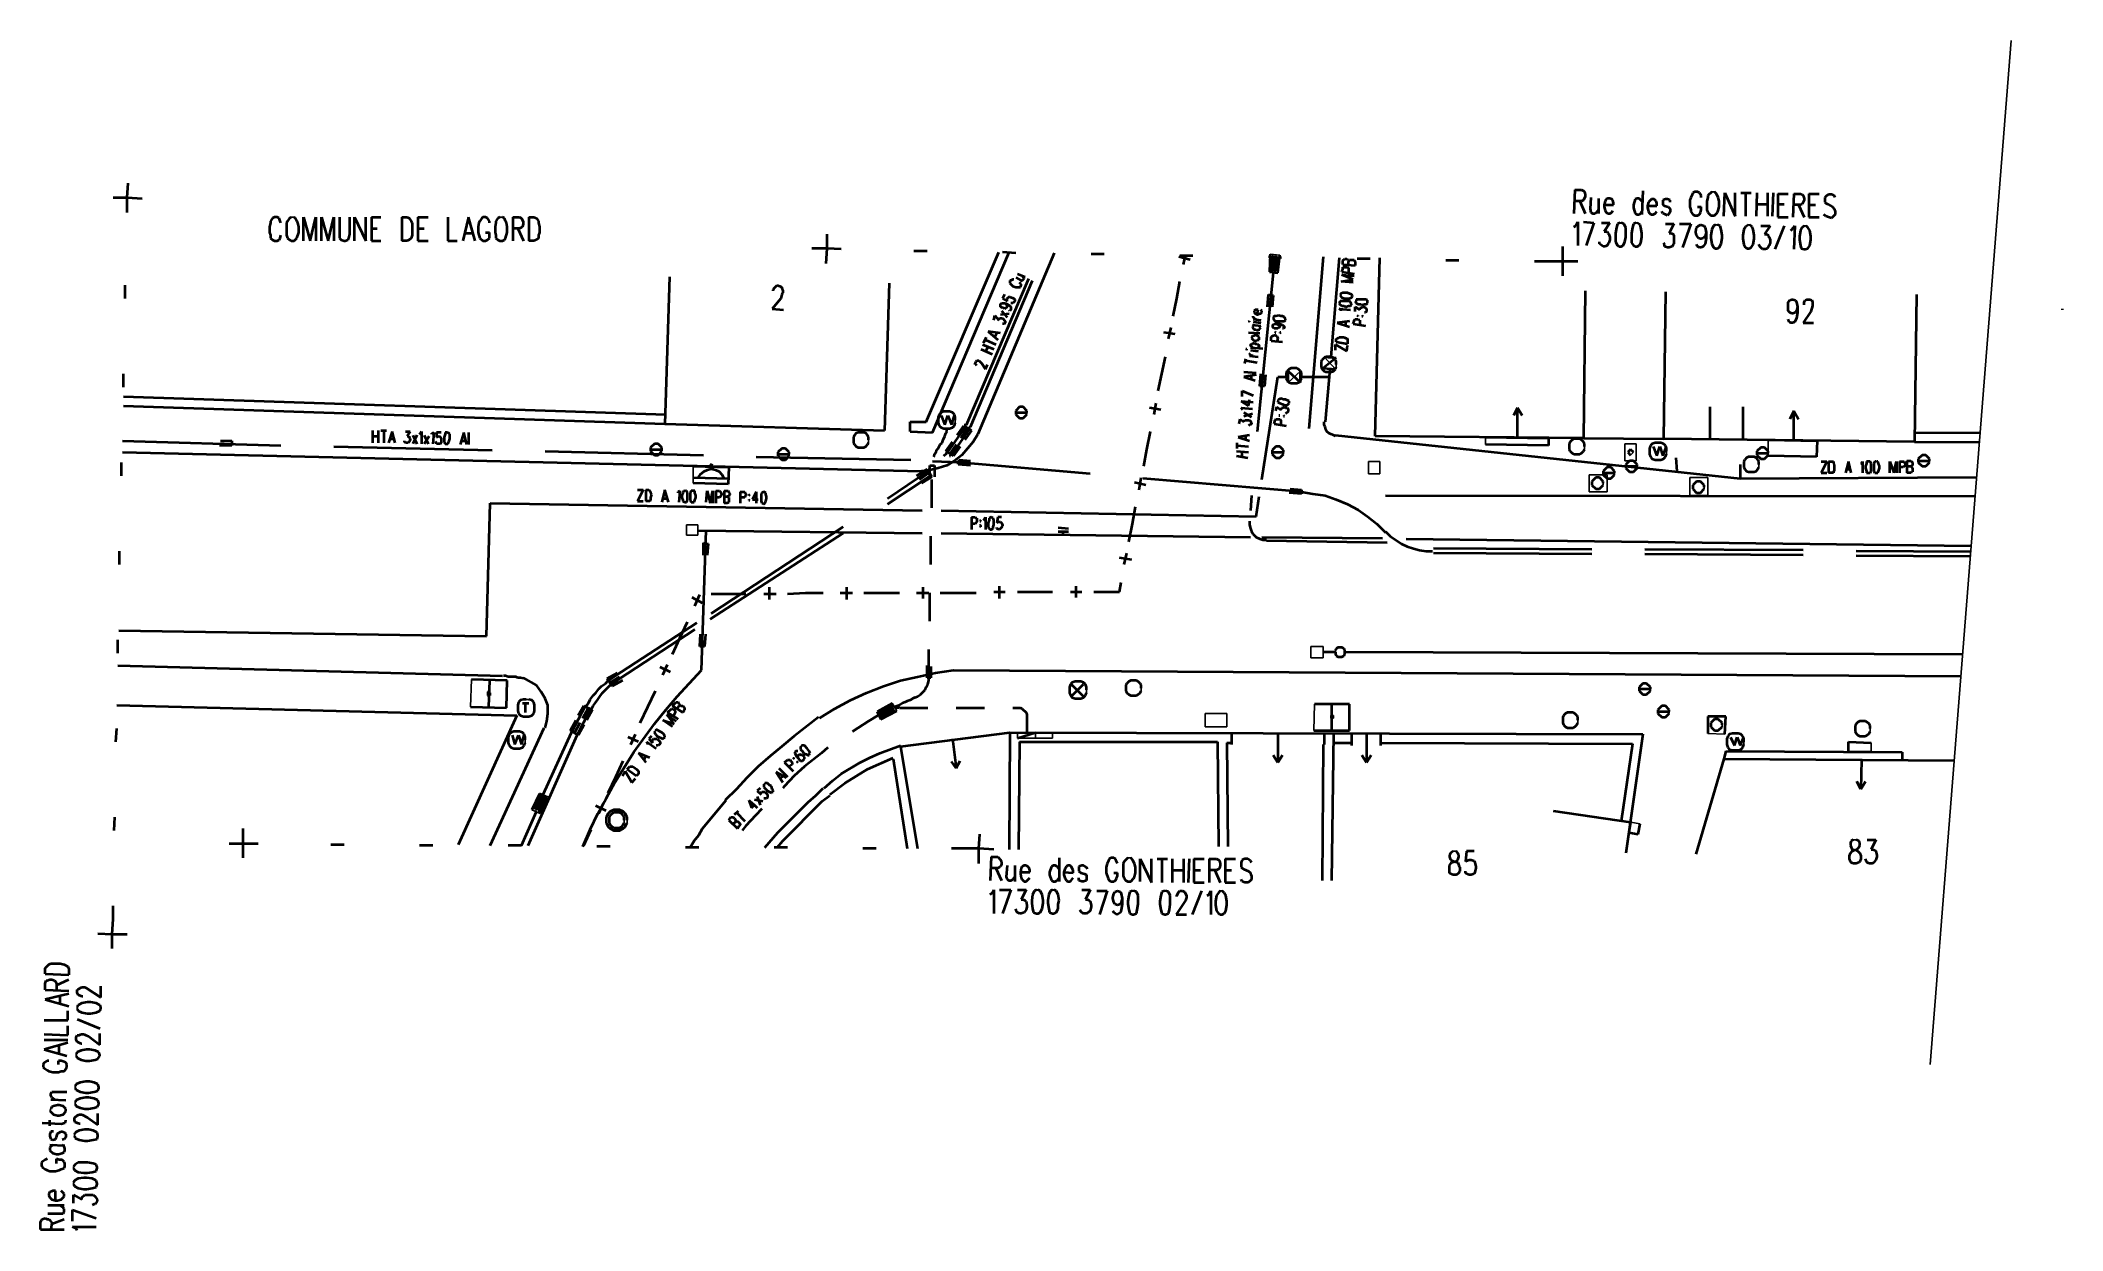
# Model space of a CAD drawing. Header units: inches. Extents: x 4.4 to 73.2, y 8.4 to 48.8.
import ezdxf

# ---------------------------------------------------------------- set-up
doc = ezdxf.new("R2010")
doc.units = ezdxf.units.IN
doc.header["$MEASUREMENT"] = 0
doc.layers.add('at_Entity', color=7, linetype='Continuous')

msp = doc.modelspace()

# ---------------------------------------------------------------- linework, layer by layer
msp.add_line((71.441, 48.821), (68.694, 14.019))
at = {"layer": 'at_Entity', "color": 7, "lineweight": 40}
for p, q in [((6.913, 43.485), (7.394, 43.485)), ((7.394, 43.485), (7.426, 43.966)), ((7.394, 42.972), (7.394, 43.485)), ((7.394, 43.485), (7.907, 43.453)), ((31.187, 41.754), (31.187, 42.235)), ((31.187, 41.754), (30.674, 41.754)), ((31.155, 41.241), (31.187, 41.754)), ((31.668, 41.722), (31.187, 41.754)), ((34.586, 41.658), (34.137, 41.658)), ((37.6, 41.593), (37.151, 41.625)), ((40.614, 41.561), (40.165, 41.561)), ((43.628, 41.497), (43.179, 41.497)), ((46.642, 41.433), (46.193, 41.465)), ((49.656, 41.401), (49.207, 41.401)), ((52.67, 41.337), (52.222, 41.337)), ((55.685, 41.305), (55.236, 41.305)), ((56.198, 41.305), (55.685, 41.305)), ((56.198, 41.305), (56.198, 41.818)), ((56.711, 41.305), (56.198, 41.305)), ((56.198, 40.824), (56.198, 41.305)), ((37.439, 40.663), (37.407, 40.663)), ((37.407, 40.663), (37.407, 40.567)), ((37.407, 40.567), (37.503, 40.471)), ((37.503, 40.696), (37.439, 40.663)), ((37.536, 40.696), (37.503, 40.696)), ((37.6, 40.76), (37.792, 40.663)), ((37.664, 40.888), (37.92, 40.792)), ((37.792, 40.535), (37.728, 40.599)), ((37.792, 40.663), (37.824, 40.663)), ((37.888, 40.76), (37.824, 40.792)), ((37.824, 40.663), (37.888, 40.728)), ((37.888, 40.728), (37.888, 40.76)), ((7.33, 40.054), (7.33, 40.503)), ((37.087, 39.862), (37.119, 39.894)), ((37.119, 39.894), (37.247, 39.894)), ((37.215, 40.182), (37.151, 40.054)), ((37.151, 40.054), (37.311, 39.958)), ((37.247, 39.894), (37.311, 39.862)), ((37.311, 40.054), (37.343, 40.086)), ((37.311, 39.958), (37.311, 40.054)), ((37.343, 40.086), (37.407, 40.118)), ((37.407, 40.118), (37.439, 40.086)), ((37.439, 40.086), (37.471, 40.086)), ((37.503, 39.894), (37.439, 39.894)), ((37.471, 40.086), (37.536, 40.054)), ((37.503, 40.471), (37.6, 40.439)), ((37.568, 39.958), (37.503, 39.894)), ((37.536, 40.054), (37.568, 40.022)), ((37.568, 40.022), (37.568, 39.958)), ((37.6, 40.439), (37.76, 40.439)), ((37.76, 40.439), (37.792, 40.503)), ((37.792, 40.503), (37.792, 40.535)), ((37.087, 39.766), (37.087, 39.862)), ((37.151, 39.734), (37.087, 39.766)), ((37.183, 39.734), (37.151, 39.734)), ((37.215, 39.702), (37.183, 39.734)), ((37.279, 39.734), (37.215, 39.702)), ((37.279, 39.862), (37.311, 39.798)), ((37.311, 39.766), (37.279, 39.734)), ((37.311, 39.862), (37.407, 39.798)), ((37.311, 39.798), (37.311, 39.766)), ((37.407, 39.637), (37.375, 39.669)), ((37.407, 39.798), (37.439, 39.766)), ((37.439, 39.669), (37.407, 39.637)), ((37.439, 39.766), (37.439, 39.669)), ((45.552, 39.285), (45.52, 39.253)), ((45.552, 39.253), (45.552, 39.285)), ((45.68, 39.413), (45.68, 39.445)), ((45.744, 39.349), (45.68, 39.413)), ((45.68, 39.349), (45.937, 39.317)), ((45.68, 39.253), (45.937, 39.221)), ((45.744, 39.669), (45.712, 39.637)), ((45.712, 39.637), (45.712, 39.573)), ((45.712, 39.573), (45.744, 39.541)), ((45.841, 39.669), (45.744, 39.669)), ((45.744, 39.541), (45.808, 39.509)), ((45.808, 39.317), (45.744, 39.349)), ((45.808, 39.509), (45.841, 39.669)), ((45.808, 39.509), (45.841, 39.509)), ((45.841, 39.509), (45.905, 39.541)), ((45.905, 39.541), (45.937, 39.541)), ((45.969, 39.637), (45.937, 39.669)), ((45.937, 39.541), (45.969, 39.573)), ((45.969, 39.573), (45.969, 39.637)), ((46.322, 39.124), (46.386, 39.188)), ((46.386, 39.445), (46.354, 39.413)), ((46.354, 39.381), (46.386, 39.317)), ((46.45, 39.445), (46.386, 39.445)), ((46.386, 39.317), (46.418, 39.285)), ((46.386, 39.188), (46.578, 39.188)), ((46.418, 39.285), (46.738, 39.285)), ((46.546, 39.477), (46.45, 39.445)), ((46.482, 39.188), (46.514, 39.156)), ((46.61, 39.445), (46.546, 39.477)), ((46.578, 39.188), (46.674, 39.156)), ((46.674, 39.445), (46.61, 39.445)), ((46.738, 39.413), (46.674, 39.445)), ((46.77, 39.349), (46.738, 39.413)), ((46.738, 39.285), (46.77, 39.317)), ((46.77, 39.317), (46.77, 39.349)), ((45.52, 38.9), (45.905, 38.868)), ((45.584, 38.483), (45.616, 38.515)), ((45.648, 38.772), (45.616, 38.74)), ((45.616, 38.707), (45.712, 38.611)), ((45.616, 38.515), (45.648, 38.515)), ((45.648, 39.156), (45.937, 39.124)), ((45.712, 39.156), (45.648, 39.092)), ((45.648, 39.092), (45.648, 39.06)), ((45.648, 39.06), (45.712, 38.996)), ((45.68, 38.772), (45.648, 38.772)), ((45.648, 38.515), (45.712, 38.547)), ((45.744, 38.804), (45.68, 38.772)), ((45.712, 38.996), (45.776, 38.996)), ((45.712, 38.611), (45.776, 38.611)), ((45.712, 38.547), (45.744, 38.515)), ((45.776, 38.804), (45.744, 38.804)), ((45.744, 38.515), (45.808, 38.515)), ((45.776, 38.996), (45.808, 38.964)), ((45.84, 38.772), (45.776, 38.804)), ((45.776, 38.611), (45.808, 38.643)), ((45.808, 38.964), (45.873, 38.996)), ((45.808, 38.643), (45.873, 38.643)), ((45.808, 38.515), (45.873, 38.451)), ((45.873, 38.74), (45.84, 38.772)), ((45.937, 39.06), (45.873, 39.124)), ((45.873, 38.996), (45.905, 38.996)), ((45.873, 38.643), (45.873, 38.74)), ((45.905, 39.028), (45.937, 39.06)), ((45.905, 38.996), (45.905, 39.028)), ((46.289, 38.74), (46.322, 38.772)), ((46.289, 38.611), (46.289, 38.74)), ((46.289, 38.611), (46.674, 38.579)), ((46.354, 39.06), (46.322, 39.124)), ((46.322, 38.772), (46.386, 38.804)), ((46.386, 39.028), (46.354, 39.06)), ((46.514, 39.028), (46.386, 39.028)), ((46.386, 38.804), (46.418, 38.804)), ((46.45, 38.9), (46.418, 38.932)), ((46.418, 38.9), (46.45, 38.9)), ((46.418, 38.804), (46.482, 38.772)), ((46.482, 38.772), (46.514, 38.707)), ((46.514, 38.707), (46.482, 38.579)), ((46.514, 39.156), (46.578, 39.156)), ((46.578, 39.092), (46.514, 39.028)), ((46.578, 39.156), (46.578, 39.092)), ((46.578, 38.9), (46.578, 38.868)), ((46.578, 38.868), (46.61, 38.9)), ((46.61, 38.9), (46.578, 38.9)), ((46.674, 39.156), (46.738, 39.092)), ((46.706, 39.028), (46.674, 39.028)), ((46.738, 39.06), (46.706, 39.028)), ((46.738, 39.092), (46.738, 39.06)), ((45.392, 37.842), (45.424, 38.002)), ((45.456, 38.323), (45.424, 38.323)), ((45.424, 37.938), (45.808, 37.874)), ((45.456, 38.291), (45.456, 38.323)), ((45.552, 38.162), (45.584, 38.194)), ((45.616, 38.098), (45.552, 38.162)), ((45.552, 38.098), (45.84, 38.066)), ((45.584, 38.451), (45.584, 38.483)), ((45.648, 38.387), (45.584, 38.451)), ((45.584, 38.387), (46.001, 38.355)), ((45.584, 38.291), (45.841, 38.259)), ((45.68, 38.098), (45.616, 38.098)), ((45.873, 38.419), (45.808, 38.355)), ((45.873, 38.451), (45.873, 38.419)), ((7.266, 37.04), (7.266, 37.489)), ((45.359, 37.553), (45.776, 37.521)), ((45.776, 37.457), (45.359, 37.393)), ((45.359, 37.393), (45.744, 37.265)), ((45.616, 37.297), (45.616, 37.457)), ((45.263, 36.559), (45.52, 36.399)), ((45.263, 36.559), (45.68, 36.527)), ((45.295, 36.912), (45.68, 36.751)), ((45.295, 36.719), (45.295, 36.912)), ((45.52, 36.399), (45.552, 36.623)), ((45.199, 35.79), (45.231, 35.95)), ((45.231, 35.95), (45.359, 35.854)), ((45.327, 36.271), (45.263, 36.335)), ((45.263, 36.335), (45.648, 36.303)), ((45.359, 36.174), (45.616, 36.014)), ((45.359, 36.046), (45.648, 36.142)), ((45.359, 35.886), (45.392, 35.918)), ((45.359, 35.854), (45.359, 35.886)), ((45.392, 35.918), (45.552, 35.918)), ((45.552, 35.757), (45.52, 35.725)), ((45.552, 35.918), (45.584, 35.886)), ((45.584, 35.757), (45.552, 35.757)), ((45.584, 35.886), (45.616, 35.822)), ((45.616, 35.79), (45.584, 35.757)), ((45.616, 35.822), (45.616, 35.79)), ((45.135, 34.956), (45.135, 35.148)), ((45.552, 35.405), (45.167, 35.341)), ((45.167, 35.341), (45.552, 35.212)), ((45.424, 35.244), (45.424, 35.405)), ((7.202, 34.026), (7.202, 34.475)), ((45.103, 34.86), (45.52, 34.828)), ((45.103, 34.699), (45.488, 34.635)), ((45.135, 35.052), (45.52, 35.02)), ((45.295, 34.667), (45.295, 34.86)), ((7.137, 31.012), (7.137, 31.461)), ((7.073, 27.998), (7.073, 28.446)), ((7.009, 24.983), (7.041, 25.432)), ((21.535, 23.188), (22.497, 25.304)), ((21.407, 23.22), (21.15, 22.675)), ((21.214, 22.707), (21.439, 23.156)), ((21.471, 23.124), (21.278, 22.675)), ((21.31, 22.675), (21.535, 23.124)), ((21.567, 23.092), (21.375, 22.643)), ((21.695, 23.092), (21.407, 23.22)), ((21.407, 22.611), (21.631, 23.092)), ((21.439, 23.156), (21.471, 23.124)), ((21.439, 22.546), (21.695, 23.092)), ((21.535, 23.156), (21.535, 23.188)), ((21.535, 23.124), (21.567, 23.092)), ((6.945, 21.969), (6.977, 22.418)), ((20.797, 21.456), (21.31, 22.611)), ((21.278, 22.675), (21.31, 22.675)), ((21.375, 22.643), (21.407, 22.611)), ((52.35, 20.783), (52.414, 20.879)), ((52.35, 20.526), (52.35, 20.783)), ((52.414, 20.879), (52.606, 20.943)), ((52.446, 20.943), (52.638, 20.879)), ((52.638, 21.2), (52.574, 21.264)), ((52.606, 20.943), (52.638, 20.975)), ((52.67, 21.136), (52.638, 21.2)), ((52.638, 20.975), (52.67, 21.071)), ((52.638, 20.879), (52.67, 20.783)), ((52.67, 21.071), (52.67, 21.136)), ((52.67, 20.783), (52.703, 20.719)), ((52.703, 20.719), (52.703, 20.59)), ((52.927, 21.264), (52.895, 20.911)), ((52.895, 20.911), (52.927, 20.943)), ((53.184, 21.264), (52.927, 21.264)), ((52.927, 20.943), (53.023, 20.975)), ((53.023, 20.975), (53.087, 20.975)), ((53.087, 20.975), (53.184, 20.943)), ((53.184, 20.943), (53.216, 20.879)), ((53.216, 20.879), (53.248, 20.751)), ((53.248, 20.687), (53.216, 20.558)), ((53.248, 20.751), (53.248, 20.687)), ((52.382, 20.494), (52.35, 20.526)), ((52.478, 20.462), (52.382, 20.494)), ((52.574, 20.462), (52.478, 20.462)), ((52.638, 20.494), (52.574, 20.462)), ((52.67, 20.526), (52.638, 20.494)), ((52.703, 20.59), (52.67, 20.526)), ((52.895, 20.526), (52.895, 20.59)), ((52.927, 20.494), (52.895, 20.526)), ((53.023, 20.462), (52.927, 20.494)), ((53.087, 20.462), (53.023, 20.462)), ((53.184, 20.494), (53.087, 20.462)), ((53.216, 20.558), (53.184, 20.494)), ((6.913, 18.955), (6.913, 19.404)), ((6.881, 18.442), (6.913, 18.955)), ((6.4, 18.474), (6.881, 18.442)), ((6.881, 17.961), (6.881, 18.442)), ((6.881, 18.442), (7.394, 18.442)), ((4.797, 17.448), (5.117, 17.448)), ((5.117, 17.448), (5.246, 17.416)), ((5.246, 17.416), (5.374, 17.352)), ((5.374, 17.352), (5.406, 17.256)), ((5.406, 17.256), (5.406, 17.063)), ((5.695, 16.55), (5.727, 16.582)), ((5.695, 16.454), (5.695, 16.55)), ((5.727, 16.582), (5.855, 16.646)), ((5.855, 16.646), (5.951, 16.646)), ((5.951, 16.646), (6.015, 16.614)), ((6.015, 16.614), (6.496, 16.294)), ((6.496, 16.294), (6.496, 16.678)), ((5.727, 16.39), (5.695, 16.454)), ((5.727, 16.037), (5.695, 15.973)), ((5.695, 15.909), (5.727, 15.845)), ((5.855, 16.326), (5.727, 16.39)), ((5.855, 16.101), (5.727, 16.037)), ((5.727, 15.845), (5.855, 15.781)), ((5.887, 16.326), (5.855, 16.326)), ((6.047, 16.133), (5.855, 16.101)), ((6.143, 16.133), (6.047, 16.133)), ((6.336, 16.101), (6.143, 16.133)), ((6.464, 16.037), (6.336, 16.101)), ((6.336, 15.781), (6.464, 15.845)), ((6.496, 15.973), (6.464, 16.037)), ((6.464, 15.845), (6.496, 15.909)), ((6.496, 15.909), (6.496, 15.973)), ((5.695, 15.556), (6.464, 15.236)), ((5.855, 15.781), (6.047, 15.749)), ((6.047, 15.749), (6.143, 15.749)), ((6.143, 15.749), (6.336, 15.781)), ((5.662, 14.947), (5.695, 15.011)), ((5.662, 14.851), (5.662, 14.947)), ((5.695, 14.787), (5.662, 14.851)), ((5.695, 15.011), (5.759, 15.011)), ((5.823, 14.722), (5.695, 14.787)), ((5.823, 14.498), (5.695, 14.434)), ((5.759, 15.011), (5.823, 15.043)), ((5.823, 15.043), (5.919, 15.043)), ((5.855, 14.722), (5.823, 14.722)), ((6.015, 14.53), (5.823, 14.498)), ((5.919, 15.043), (5.983, 15.011)), ((5.983, 15.011), (6.079, 14.979)), ((6.111, 14.53), (6.015, 14.53)), ((6.079, 14.979), (6.464, 14.69)), ((6.304, 14.498), (6.111, 14.53)), ((6.432, 14.434), (6.304, 14.498)), ((6.464, 14.69), (6.464, 15.075)), ((5.695, 14.434), (5.662, 14.37)), ((5.662, 14.306), (5.695, 14.242)), ((5.695, 14.242), (5.823, 14.177)), ((5.823, 14.177), (5.983, 14.145)), ((5.983, 14.145), (6.111, 14.145)), ((6.111, 14.145), (6.304, 14.177)), ((6.304, 14.177), (6.4, 14.209)), ((6.4, 14.209), (6.464, 14.306)), ((6.464, 14.338), (6.432, 14.434)), ((6.464, 14.306), (6.464, 14.338)), ((5.662, 13.344), (5.63, 13.28)), ((5.63, 13.215), (5.662, 13.151)), ((5.791, 13.408), (5.662, 13.344)), ((5.662, 13.151), (5.791, 13.087)), ((5.983, 13.44), (5.791, 13.408)), ((5.791, 13.087), (5.983, 13.055)), ((6.111, 13.44), (5.983, 13.44)), ((6.079, 13.055), (6.272, 13.087)), ((6.272, 13.408), (6.111, 13.44)), ((6.4, 13.344), (6.272, 13.408)), ((6.272, 13.087), (6.4, 13.119)), ((6.432, 13.247), (6.4, 13.344)), ((6.4, 13.119), (6.432, 13.215)), ((6.432, 13.215), (6.432, 13.247)), ((5.662, 12.799), (5.63, 12.734)), ((5.63, 12.67), (5.662, 12.606)), ((5.791, 12.863), (5.662, 12.799)), ((5.662, 12.606), (5.791, 12.542)), ((5.983, 12.895), (5.791, 12.863)), ((5.791, 12.542), (5.951, 12.51)), ((5.951, 12.51), (6.079, 12.51)), ((5.983, 13.055), (6.079, 13.055)), ((6.079, 12.895), (5.983, 12.895)), ((6.272, 12.863), (6.079, 12.895)), ((6.079, 12.51), (6.272, 12.542)), ((6.4, 12.799), (6.272, 12.863)), ((6.272, 12.542), (6.368, 12.574)), ((6.368, 12.574), (6.432, 12.67)), ((6.432, 12.702), (6.4, 12.799)), ((6.432, 12.67), (6.432, 12.702)), ((5.598, 12.221), (5.662, 12.253)), ((5.598, 12.125), (5.598, 12.221)), ((5.63, 12.061), (5.598, 12.125)), ((5.63, 11.708), (5.598, 11.644)), ((5.759, 11.997), (5.63, 12.061)), ((5.759, 11.772), (5.63, 11.708)), ((5.662, 12.253), (5.695, 12.286)), ((5.695, 12.286), (5.759, 12.318)), ((5.759, 12.318), (5.855, 12.318)), ((5.791, 11.997), (5.759, 11.997)), ((5.951, 11.805), (5.759, 11.772)), ((5.855, 12.318), (6.047, 12.221)), ((6.079, 11.805), (5.951, 11.805)), ((6.047, 12.221), (6.4, 11.965)), ((6.24, 11.772), (6.079, 11.805)), ((6.368, 11.708), (6.24, 11.772)), ((6.4, 11.612), (6.368, 11.708)), ((6.4, 11.965), (6.4, 12.35)), ((5.598, 11.58), (5.63, 11.516)), ((5.63, 11.516), (5.759, 11.452)), ((5.759, 11.452), (5.951, 11.42)), ((5.951, 11.42), (6.047, 11.42)), ((6.047, 11.42), (6.24, 11.452)), ((6.24, 11.452), (6.368, 11.484)), ((6.368, 11.484), (6.4, 11.58)), ((6.4, 11.58), (6.4, 11.612)), ((5.63, 10.618), (5.566, 10.554)), ((5.566, 10.49), (5.598, 10.426)), ((5.598, 10.426), (5.727, 10.362)), ((5.727, 10.682), (5.63, 10.618)), ((6.047, 10.682), (5.727, 10.682)), ((5.727, 10.362), (5.919, 10.33)), ((5.919, 10.33), (6.047, 10.33)), ((6.24, 10.65), (6.047, 10.682)), ((6.047, 10.33), (6.208, 10.362)), ((6.208, 10.362), (6.336, 10.394)), ((6.336, 10.618), (6.24, 10.65)), ((6.368, 10.522), (6.336, 10.618)), ((6.336, 10.394), (6.368, 10.49)), ((6.368, 10.49), (6.368, 10.522)), ((5.598, 10.073), (5.566, 10.009)), ((5.566, 9.945), (5.598, 9.881)), ((5.727, 10.137), (5.598, 10.073)), ((5.598, 9.881), (5.727, 9.816)), ((5.919, 10.169), (5.727, 10.137)), ((5.727, 9.816), (5.919, 9.784)), ((6.015, 10.169), (5.919, 10.169)), ((5.919, 9.784), (6.015, 9.784)), ((6.208, 10.137), (6.015, 10.169)), ((6.015, 9.784), (6.208, 9.816)), ((6.336, 10.073), (6.208, 10.137)), ((6.208, 9.816), (6.336, 9.849)), ((6.368, 9.977), (6.336, 10.073)), ((6.336, 9.849), (6.368, 9.945)), ((6.368, 9.945), (6.368, 9.977)), ((5.534, 9.079), (6.336, 8.79)), ((5.534, 8.694), (5.534, 9.079)), ((5.566, 9.303), (5.566, 9.592)), ((5.566, 9.592), (5.855, 9.432)), ((5.855, 9.496), (5.951, 9.592)), ((5.855, 9.432), (5.855, 9.496)), ((5.951, 9.592), (6.24, 9.592)), ((6.272, 9.271), (6.208, 9.239)), ((6.24, 9.592), (6.304, 9.528)), ((6.304, 9.271), (6.272, 9.271)), ((6.304, 9.528), (6.368, 9.432)), ((6.368, 9.368), (6.304, 9.271)), ((6.368, 9.432), (6.368, 9.368)), ((5.662, 8.438), (5.534, 8.502)), ((5.534, 8.502), (6.336, 8.502)), ((5.694, 8.374), (5.662, 8.438))]:
    msp.add_line(p, q, dxfattribs=at)
at = {"layer": 'at_Entity', "color": 0, "lineweight": 40}
for p, q in [((56.615, 43.742), (56.582, 42.94)), ((56.839, 43.357), (56.582, 43.357)), ((56.615, 43.742), (56.839, 43.742)), ((56.775, 43.357), (56.967, 42.94)), ((56.839, 43.742), (56.903, 43.71)), ((56.903, 43.389), (56.839, 43.357)), ((56.903, 43.71), (56.935, 43.678)), ((56.967, 43.517), (56.903, 43.389)), ((56.935, 43.678), (56.967, 43.581)), ((56.967, 43.581), (56.967, 43.517)), ((57.16, 43.485), (57.128, 43.1)), ((57.416, 43.453), (57.416, 42.94)), ((57.641, 43.357), (57.609, 43.229)), ((57.673, 43.421), (57.641, 43.357)), ((57.737, 43.453), (57.673, 43.421)), ((57.801, 43.453), (57.737, 43.453)), ((57.865, 43.421), (57.801, 43.453)), ((57.897, 43.389), (57.865, 43.421)), ((57.929, 43.293), (57.897, 43.389)), ((58.667, 43.421), (58.603, 43.229)), ((58.731, 43.453), (58.667, 43.421)), ((58.795, 43.453), (58.731, 43.453)), ((58.923, 43.325), (58.795, 43.453)), ((58.923, 43.71), (58.891, 42.908)), ((59.116, 43.325), (59.084, 43.197)), ((59.212, 43.421), (59.116, 43.325)), ((59.308, 43.421), (59.212, 43.421)), ((59.372, 43.357), (59.308, 43.421)), ((59.404, 43.293), (59.372, 43.357)), ((59.693, 43.421), (59.597, 43.389)), ((59.597, 43.389), (59.597, 43.229)), ((59.757, 43.421), (59.693, 43.421)), ((59.853, 43.389), (59.757, 43.421)), ((59.853, 43.325), (59.853, 43.389)), ((60.559, 43.485), (60.526, 43.389)), ((60.526, 43.389), (60.526, 43.165)), ((60.591, 43.549), (60.559, 43.485)), ((60.623, 43.646), (60.591, 43.549)), ((60.687, 43.678), (60.623, 43.646)), ((60.783, 43.678), (60.687, 43.678)), ((60.847, 43.646), (60.783, 43.678)), ((60.911, 43.549), (60.847, 43.646)), ((60.911, 43.485), (60.911, 43.549)), ((61.136, 43.485), (61.104, 43.357)), ((61.104, 43.357), (61.104, 43.068)), ((61.264, 43.678), (61.136, 43.549)), ((61.136, 43.549), (61.136, 43.485)), ((61.424, 43.613), (61.36, 43.678)), ((61.488, 43.485), (61.424, 43.613)), ((61.521, 43.357), (61.488, 43.485)), ((61.521, 43.165), (61.521, 43.357)), ((61.681, 42.844), (61.713, 43.646)), ((61.713, 43.646), (62.066, 42.844)), ((62.066, 42.844), (62.066, 43.646)), ((62.258, 43.646), (62.611, 43.646)), ((62.418, 43.646), (62.418, 42.844)), ((62.803, 43.646), (62.771, 42.844)), ((63.156, 43.646), (63.156, 42.844)), ((63.348, 43.646), (63.316, 42.844)), ((63.509, 43.613), (63.509, 42.812)), ((63.509, 43.613), (63.861, 43.613)), ((64.054, 43.613), (64.022, 42.812)), ((64.054, 43.613), (64.278, 43.613)), ((64.278, 43.613), (64.342, 43.581)), ((64.342, 43.581), (64.374, 43.549)), ((64.406, 43.389), (64.342, 43.261)), ((64.374, 43.549), (64.406, 43.453)), ((64.406, 43.453), (64.406, 43.389)), ((64.567, 43.613), (64.567, 42.812)), ((64.567, 43.613), (64.919, 43.613)), ((65.176, 43.549), (65.112, 43.485)), ((65.112, 43.485), (65.112, 43.325)), ((65.112, 43.325), (65.144, 43.293)), ((65.24, 43.581), (65.176, 43.549)), ((65.336, 43.581), (65.24, 43.581)), ((65.432, 43.549), (65.336, 43.581)), ((65.465, 43.485), (65.432, 43.549)), ((12.332, 42.78), (12.268, 42.684)), ((12.268, 42.684), (12.268, 42.619)), ((12.396, 42.812), (12.332, 42.78)), ((12.492, 42.812), (12.396, 42.812)), ((12.557, 42.78), (12.492, 42.812)), ((12.589, 42.684), (12.557, 42.78)), ((12.621, 42.619), (12.589, 42.684)), ((12.845, 42.684), (12.813, 42.619)), ((12.909, 42.78), (12.845, 42.684)), ((12.973, 42.812), (12.909, 42.78)), ((13.102, 42.78), (13.07, 42.812)), ((13.166, 42.684), (13.102, 42.78)), ((13.198, 42.619), (13.166, 42.684)), ((13.39, 42.01), (13.39, 42.812)), ((13.39, 42.812), (13.615, 42.01)), ((13.615, 42.01), (13.807, 42.812)), ((13.807, 42.812), (13.807, 42.01)), ((13.999, 42.01), (13.999, 42.812)), ((13.999, 42.812), (14.224, 42.01)), ((14.224, 42.01), (14.416, 42.812)), ((14.416, 42.812), (14.416, 42.01)), ((14.609, 42.812), (14.609, 42.106)), ((14.961, 42.235), (14.961, 42.812)), ((15.122, 42.01), (15.122, 42.812)), ((15.122, 42.812), (15.507, 42.01)), ((15.507, 42.01), (15.507, 42.812)), ((15.699, 42.812), (15.699, 42.01)), ((15.699, 42.812), (16.02, 42.812)), ((16.725, 42.812), (16.725, 42.01)), ((16.725, 42.812), (16.917, 42.812)), ((16.917, 42.812), (16.982, 42.78)), ((16.982, 42.78), (17.046, 42.684)), ((17.046, 42.684), (17.078, 42.619)), ((17.27, 42.812), (17.27, 42.01)), ((17.27, 42.812), (17.623, 42.812)), ((18.296, 42.812), (18.296, 42.01)), ((19.002, 42.812), (18.809, 42.01)), ((19.226, 42.01), (19.002, 42.812)), ((19.387, 42.684), (19.354, 42.619)), ((19.451, 42.78), (19.387, 42.684)), ((19.483, 42.812), (19.451, 42.78)), ((19.579, 42.812), (19.483, 42.812)), ((19.643, 42.78), (19.579, 42.812)), ((19.707, 42.684), (19.643, 42.78)), ((19.707, 42.619), (19.707, 42.684)), ((19.996, 42.78), (19.932, 42.684)), ((19.932, 42.684), (19.932, 42.619)), ((20.06, 42.812), (19.996, 42.78)), ((20.22, 42.78), (20.156, 42.812)), ((20.252, 42.684), (20.22, 42.78)), ((20.284, 42.619), (20.252, 42.684)), ((20.509, 42.812), (20.509, 42.01)), ((20.509, 42.812), (20.733, 42.812)), ((20.733, 42.812), (20.797, 42.78)), ((20.797, 42.78), (20.861, 42.652)), ((20.861, 42.652), (20.861, 42.587)), ((21.054, 42.812), (21.054, 42.01)), ((21.054, 42.812), (21.214, 42.812)), ((21.214, 42.812), (21.31, 42.78)), ((21.31, 42.78), (21.375, 42.684)), ((21.375, 42.684), (21.375, 42.619)), ((56.647, 42.523), (56.711, 42.652)), ((56.711, 42.652), (56.711, 41.85)), ((56.903, 42.652), (57.256, 42.619)), ((57.128, 43.1), (57.16, 42.972)), ((57.16, 42.972), (57.224, 42.94)), ((57.224, 42.94), (57.288, 42.94)), ((57.288, 42.94), (57.352, 42.972)), ((57.352, 42.972), (57.416, 43.068)), ((57.609, 43.229), (57.929, 43.229)), ((57.609, 43.229), (57.609, 43.165)), ((57.609, 43.165), (57.641, 43.036)), ((57.641, 43.036), (57.673, 42.972)), ((57.673, 42.972), (57.737, 42.94)), ((57.737, 42.94), (57.801, 42.94)), ((57.801, 42.94), (57.865, 42.972)), ((57.865, 42.972), (57.897, 43.036)), ((57.929, 43.229), (57.929, 43.293)), ((58.603, 43.229), (58.603, 43.133)), ((58.603, 43.133), (58.667, 42.94)), ((58.667, 42.94), (58.731, 42.908)), ((58.731, 42.908), (58.795, 42.908)), ((58.795, 42.908), (58.859, 42.94)), ((58.859, 42.94), (58.891, 43.004)), ((59.084, 43.197), (59.404, 43.197)), ((59.084, 43.197), (59.084, 43.133)), ((59.084, 43.133), (59.116, 43.004)), ((59.116, 43.004), (59.148, 42.94)), ((59.148, 42.94), (59.212, 42.908)), ((59.212, 42.908), (59.276, 42.908)), ((59.276, 42.908), (59.34, 42.94)), ((59.34, 42.94), (59.404, 43.004)), ((59.404, 43.197), (59.404, 43.293)), ((59.597, 42.94), (59.565, 43.004)), ((59.597, 43.229), (59.661, 43.197)), ((59.693, 42.908), (59.597, 42.94)), ((59.661, 43.197), (59.789, 43.165)), ((59.757, 42.876), (59.693, 42.908)), ((59.821, 42.94), (59.757, 42.876)), ((59.789, 43.165), (59.853, 43.1)), ((59.853, 43.004), (59.821, 42.94)), ((59.853, 43.1), (59.853, 43.004)), ((60.526, 43.165), (60.559, 43.068)), ((60.559, 43.068), (60.559, 43.004)), ((60.559, 43.004), (60.623, 42.908)), ((60.623, 42.908), (60.687, 42.876)), ((60.687, 42.876), (60.783, 42.876)), ((60.783, 43.165), (60.911, 43.165)), ((60.783, 42.876), (60.847, 42.908)), ((60.847, 42.908), (60.879, 42.972)), ((60.879, 42.972), (60.911, 43.068)), ((60.911, 43.068), (60.911, 43.165)), ((61.104, 43.068), (61.136, 42.972)), ((61.136, 42.972), (61.232, 42.876)), ((61.232, 42.876), (61.36, 42.876)), ((61.36, 42.876), (61.456, 42.972)), ((61.456, 42.972), (61.488, 43.036)), ((61.488, 43.036), (61.521, 43.165)), ((62.771, 43.261), (63.156, 43.261)), ((63.509, 43.261), (63.733, 43.261)), ((63.509, 42.812), (63.861, 42.812)), ((64.278, 43.229), (64.022, 43.229)), ((64.214, 43.229), (64.406, 42.812)), ((64.342, 43.261), (64.278, 43.229)), ((64.567, 43.229), (64.791, 43.229)), ((64.567, 42.812), (64.919, 42.812)), ((65.144, 42.844), (65.08, 42.908)), ((65.144, 43.293), (65.208, 43.261)), ((65.24, 42.812), (65.144, 42.844)), ((65.208, 43.261), (65.368, 43.165)), ((65.336, 42.78), (65.24, 42.812)), ((65.465, 42.908), (65.336, 42.78)), ((65.368, 43.165), (65.432, 43.1)), ((65.432, 43.1), (65.465, 43.004)), ((65.465, 43.004), (65.465, 42.908)), ((12.268, 42.619), (12.236, 42.491)), ((12.236, 42.491), (12.236, 42.299)), ((12.236, 42.299), (12.268, 42.203)), ((12.268, 42.203), (12.268, 42.106)), ((12.268, 42.106), (12.332, 42.042)), ((12.332, 42.042), (12.396, 42.01)), ((12.396, 42.01), (12.492, 42.01)), ((12.492, 42.01), (12.557, 42.042)), ((12.557, 42.042), (12.589, 42.106)), ((12.589, 42.106), (12.621, 42.203)), ((12.813, 42.619), (12.813, 42.203)), ((12.813, 42.203), (12.845, 42.106)), ((12.845, 42.106), (12.909, 42.042)), ((12.909, 42.042), (12.973, 42.01)), ((12.973, 42.01), (13.07, 42.01)), ((13.07, 42.01), (13.166, 42.106)), ((13.166, 42.106), (13.23, 42.299)), ((13.23, 42.491), (13.198, 42.619)), ((13.23, 42.299), (13.23, 42.491)), ((14.609, 42.106), (14.673, 42.042)), ((14.673, 42.042), (14.769, 42.01)), ((14.769, 42.01), (14.801, 42.01)), ((14.801, 42.01), (14.897, 42.042)), ((14.897, 42.042), (14.929, 42.106)), ((14.929, 42.106), (14.961, 42.235)), ((15.699, 42.427), (15.891, 42.427)), ((15.699, 42.01), (16.02, 42.01)), ((16.917, 42.01), (16.725, 42.01)), ((16.982, 42.042), (16.917, 42.01)), ((17.046, 42.106), (16.982, 42.042)), ((17.078, 42.203), (17.046, 42.106)), ((17.078, 42.619), (17.078, 42.203)), ((17.27, 42.427), (17.495, 42.427)), ((17.27, 42.01), (17.623, 42.01)), ((18.296, 42.01), (18.617, 42.01)), ((18.873, 42.267), (19.162, 42.267)), ((19.354, 42.619), (19.322, 42.491)), ((19.322, 42.491), (19.322, 42.299)), ((19.322, 42.299), (19.387, 42.106)), ((19.387, 42.106), (19.483, 42.01)), ((19.483, 42.01), (19.579, 42.01)), ((19.579, 42.299), (19.707, 42.299)), ((19.579, 42.01), (19.643, 42.042)), ((19.643, 42.042), (19.707, 42.106)), ((19.707, 42.106), (19.707, 42.299)), ((19.932, 42.619), (19.9, 42.491)), ((19.9, 42.491), (19.9, 42.299)), ((19.9, 42.299), (19.932, 42.203)), ((19.932, 42.203), (19.932, 42.106)), ((19.932, 42.106), (19.996, 42.042)), ((19.996, 42.042), (20.06, 42.01)), ((20.06, 42.01), (20.156, 42.01)), ((20.156, 42.01), (20.22, 42.042)), ((20.22, 42.042), (20.252, 42.106)), ((20.252, 42.106), (20.316, 42.299)), ((20.316, 42.491), (20.284, 42.619)), ((20.316, 42.299), (20.316, 42.491)), ((20.733, 42.427), (20.509, 42.427)), ((20.669, 42.427), (20.862, 42.01)), ((20.797, 42.459), (20.733, 42.427)), ((20.829, 42.491), (20.797, 42.459)), ((20.861, 42.587), (20.829, 42.491)), ((21.214, 42.01), (21.054, 42.01)), ((21.31, 42.042), (21.214, 42.01)), ((21.375, 42.106), (21.31, 42.042)), ((21.375, 42.619), (21.407, 42.491)), ((21.407, 42.299), (21.375, 42.203)), ((21.375, 42.203), (21.375, 42.106)), ((21.407, 42.491), (21.407, 42.299)), ((56.582, 42.491), (56.647, 42.523)), ((57.256, 42.619), (56.999, 41.85)), ((57.448, 41.914), (57.448, 41.978)), ((57.512, 42.619), (57.801, 42.619)), ((57.801, 42.619), (57.609, 42.331)), ((57.609, 42.331), (57.705, 42.331)), ((57.705, 42.331), (57.737, 42.267)), ((57.769, 41.946), (57.705, 41.85)), ((57.737, 42.267), (57.769, 42.235)), ((57.769, 42.235), (57.801, 42.138)), ((57.801, 42.042), (57.769, 41.946)), ((57.801, 42.138), (57.801, 42.042)), ((58.025, 42.459), (57.993, 42.267)), ((57.993, 42.267), (57.993, 41.978)), ((57.993, 41.978), (58.057, 41.85)), ((58.057, 42.587), (58.025, 42.459)), ((58.154, 42.619), (58.057, 42.587)), ((58.282, 42.587), (58.186, 42.619)), ((58.25, 41.85), (58.314, 41.978)), ((58.346, 42.459), (58.282, 42.587)), ((58.314, 41.978), (58.346, 42.138)), ((58.346, 42.138), (58.346, 42.459)), ((58.57, 42.459), (58.538, 42.267)), ((58.538, 42.267), (58.538, 41.946)), ((58.538, 41.946), (58.603, 41.85)), ((58.603, 42.587), (58.57, 42.459)), ((58.699, 42.619), (58.603, 42.587)), ((58.827, 42.555), (58.731, 42.619)), ((58.795, 41.85), (58.859, 41.946)), ((58.859, 42.459), (58.827, 42.555)), ((58.891, 42.267), (58.859, 42.459)), ((58.859, 41.946), (58.891, 42.138)), ((58.891, 42.138), (58.891, 42.267)), ((59.661, 41.882), (59.629, 41.946)), ((59.693, 42.587), (59.981, 42.587)), ((59.981, 42.587), (59.821, 42.267)), ((59.821, 42.267), (59.885, 42.267)), ((59.885, 42.267), (59.949, 42.235)), ((59.949, 42.235), (59.981, 42.203)), ((59.981, 42.203), (59.981, 41.914)), ((60.174, 42.587), (60.559, 42.587)), ((60.559, 42.587), (60.27, 41.786)), ((60.719, 42.331), (60.751, 42.459)), ((60.719, 42.299), (60.719, 42.331)), ((60.751, 42.203), (60.719, 42.299)), ((60.751, 42.459), (60.815, 42.523)), ((60.815, 42.106), (60.751, 42.203)), ((60.815, 42.523), (60.879, 42.555)), ((60.879, 42.074), (60.815, 42.106)), ((60.879, 42.555), (60.911, 42.555)), ((60.911, 42.074), (60.879, 42.074)), ((60.911, 42.555), (61.007, 42.523)), ((60.975, 42.106), (60.911, 42.074)), ((61.04, 42.171), (60.975, 42.106)), ((61.007, 42.523), (61.04, 42.459)), ((61.04, 42.459), (61.072, 42.299)), ((61.072, 42.299), (61.04, 42.171)), ((61.072, 42.106), (61.04, 41.914)), ((61.072, 42.299), (61.072, 42.106)), ((61.264, 42.395), (61.232, 42.203)), ((61.232, 42.203), (61.232, 42.106)), ((61.232, 42.106), (61.264, 41.914)), ((61.328, 42.523), (61.264, 42.395)), ((61.392, 42.555), (61.328, 42.523)), ((61.553, 42.523), (61.456, 42.555)), ((61.585, 42.395), (61.553, 42.523)), ((61.617, 42.203), (61.585, 42.395)), ((61.585, 41.914), (61.617, 42.106)), ((61.617, 42.106), (61.617, 42.203)), ((62.354, 42.395), (62.322, 42.203)), ((62.322, 42.203), (62.322, 42.074)), ((62.322, 42.074), (62.354, 41.882)), ((62.418, 42.491), (62.354, 42.395)), ((62.515, 42.555), (62.418, 42.491)), ((62.643, 42.491), (62.547, 42.555)), ((62.675, 42.395), (62.643, 42.491)), ((62.707, 42.203), (62.675, 42.395)), ((62.675, 41.882), (62.707, 42.074)), ((62.707, 42.074), (62.707, 42.203)), ((62.931, 42.523), (63.252, 42.523)), ((63.252, 42.523), (63.06, 42.235)), ((63.06, 42.235), (63.156, 42.235)), ((63.156, 42.235), (63.188, 42.171)), ((63.188, 42.171), (63.22, 42.138)), ((63.22, 42.138), (63.252, 42.042)), ((63.252, 41.946), (63.22, 41.85)), ((63.252, 42.042), (63.252, 41.946)), ((63.733, 42.523), (63.412, 41.722)), ((63.957, 42.363), (63.99, 42.395)), ((63.99, 42.395), (64.086, 42.523)), ((64.086, 42.523), (64.054, 41.722)), ((64.278, 42.363), (64.246, 42.171)), ((64.246, 42.171), (64.246, 42.042)), ((64.246, 42.042), (64.278, 41.85)), ((64.342, 42.459), (64.278, 42.363)), ((64.406, 42.523), (64.342, 42.459)), ((64.535, 42.459), (64.471, 42.523)), ((64.599, 42.363), (64.535, 42.459)), ((64.631, 42.171), (64.599, 42.363)), ((64.599, 41.85), (64.631, 42.042)), ((64.631, 42.042), (64.631, 42.171)), ((57.48, 41.882), (57.448, 41.914)), ((57.576, 41.818), (57.48, 41.882)), ((57.641, 41.818), (57.576, 41.818)), ((57.705, 41.85), (57.641, 41.818)), ((58.057, 41.85), (58.122, 41.818)), ((58.122, 41.818), (58.186, 41.818)), ((58.186, 41.818), (58.25, 41.85)), ((58.603, 41.85), (58.667, 41.818)), ((58.667, 41.818), (58.731, 41.818)), ((58.731, 41.818), (58.795, 41.85)), ((59.661, 41.818), (59.661, 41.882)), ((59.757, 41.786), (59.661, 41.818)), ((59.821, 41.786), (59.757, 41.786)), ((59.917, 41.818), (59.821, 41.786)), ((59.981, 41.914), (59.917, 41.818)), ((60.783, 41.818), (60.751, 41.882)), ((60.847, 41.786), (60.783, 41.818)), ((60.911, 41.786), (60.847, 41.786)), ((60.975, 41.818), (60.911, 41.786)), ((61.04, 41.914), (60.975, 41.818)), ((61.264, 41.914), (61.328, 41.786)), ((61.328, 41.786), (61.392, 41.754)), ((61.392, 41.754), (61.456, 41.754)), ((61.456, 41.754), (61.521, 41.786)), ((61.521, 41.786), (61.585, 41.914)), ((62.354, 41.882), (62.418, 41.786)), ((62.418, 41.786), (62.482, 41.754)), ((62.482, 41.754), (62.547, 41.754)), ((62.547, 41.754), (62.611, 41.786)), ((62.611, 41.786), (62.675, 41.882)), ((62.899, 41.818), (62.867, 41.882)), ((62.996, 41.722), (62.899, 41.818)), ((63.092, 41.722), (62.996, 41.722)), ((63.156, 41.754), (63.092, 41.722)), ((63.22, 41.85), (63.156, 41.754)), ((64.278, 41.85), (64.31, 41.754)), ((64.31, 41.754), (64.406, 41.722)), ((64.406, 41.722), (64.439, 41.722)), ((64.439, 41.722), (64.535, 41.754)), ((64.535, 41.754), (64.599, 41.85)), ((29.615, 40.054), (29.327, 39.702)), ((29.359, 40.343), (29.391, 40.407)), ((29.359, 40.311), (29.359, 40.343)), ((29.391, 40.407), (29.487, 40.503)), ((29.487, 40.503), (29.583, 40.471)), ((29.583, 40.471), (29.647, 40.439)), ((29.647, 40.182), (29.615, 40.054)), ((29.647, 40.439), (29.647, 40.407)), ((29.647, 40.407), (29.68, 40.311)), ((29.68, 40.247), (29.647, 40.182)), ((29.68, 40.311), (29.68, 40.247)), ((63.861, 39.926), (63.925, 39.99)), ((63.861, 39.637), (63.861, 39.926)), ((63.925, 39.99), (63.99, 40.022)), ((63.99, 40.022), (64.022, 40.022)), ((64.022, 40.022), (64.118, 39.99)), ((64.118, 39.99), (64.15, 39.926)), ((64.15, 39.926), (64.182, 39.766)), ((64.406, 39.926), (64.439, 39.99)), ((64.406, 39.83), (64.406, 39.926)), ((64.439, 39.99), (64.503, 40.022)), ((64.503, 40.022), (64.599, 40.022)), ((64.599, 40.022), (64.663, 39.99)), ((64.663, 39.99), (64.695, 39.926)), ((64.695, 39.926), (64.695, 39.798)), ((29.327, 39.702), (29.712, 39.669)), ((63.925, 39.573), (63.861, 39.637)), ((63.893, 39.253), (63.861, 39.349)), ((63.957, 39.221), (63.893, 39.253)), ((63.99, 39.541), (63.925, 39.573)), ((64.022, 39.221), (63.957, 39.221)), ((64.022, 39.541), (63.99, 39.541)), ((64.118, 39.573), (64.022, 39.541)), ((64.086, 39.253), (64.022, 39.221)), ((64.15, 39.381), (64.086, 39.253)), ((64.15, 39.637), (64.118, 39.573)), ((64.182, 39.766), (64.15, 39.637)), ((64.182, 39.573), (64.15, 39.381)), ((64.182, 39.766), (64.182, 39.573)), ((64.631, 39.605), (64.374, 39.221)), ((64.374, 39.221), (64.727, 39.221)), ((64.695, 39.798), (64.631, 39.605)), ((73.192, 39.669), (73.192, 39.702)), ((54.659, 36.335), (54.53, 36.078)), ((54.659, 35.341), (54.659, 36.335)), ((54.659, 36.335), (54.819, 36.078)), ((64.054, 36.238), (63.925, 35.95)), ((64.054, 35.212), (64.054, 36.238)), ((64.054, 36.238), (64.214, 35.95)), ((53.568, 35.341), (55.717, 35.309)), ((55.717, 35.052), (53.568, 35.084)), ((55.717, 35.309), (55.717, 35.052)), ((63.188, 35.244), (64.855, 35.212)), ((64.855, 35.212), (64.823, 34.667)), ((58.506, 34.924), (58.41, 34.828)), ((58.41, 34.828), (58.506, 34.731)), ((58.603, 34.828), (58.506, 34.924)), ((64.823, 34.667), (63.188, 34.699)), ((35.451, 25.08), (35.58, 24.086)), ((44.943, 25.272), (44.943, 24.887)), ((46.514, 25.272), (46.514, 24.278)), ((48.085, 25.272), (48.085, 24.887)), ((49.015, 25.272), (49.015, 24.855)), ((49.528, 25.272), (49.528, 24.278)), ((50.009, 25.272), (50.009, 24.855)), ((65.914, 24.631), (65.914, 24.983)), ((65.914, 24.983), (66.683, 24.951)), ((35.58, 24.086), (35.419, 24.31)), ((35.58, 24.086), (35.708, 24.342)), ((46.514, 24.278), (46.354, 24.535)), ((46.514, 24.278), (46.674, 24.535)), ((49.528, 24.278), (49.368, 24.535)), ((49.528, 24.278), (49.688, 24.535)), ((61.745, 24.663), (61.681, 24.406)), ((61.745, 24.663), (67.741, 24.631)), ((66.683, 24.631), (65.914, 24.631)), ((66.362, 24.374), (66.33, 23.38)), ((67.741, 24.631), (67.741, 24.374)), ((66.33, 23.38), (66.202, 23.637)), ((66.33, 23.38), (66.491, 23.637)), ((11.338, 21.52), (11.338, 22.033)), ((58.506, 22.258), (58.442, 21.905)), ((58.763, 21.841), (58.827, 22.194)), ((11.338, 21.52), (10.857, 21.52)), ((11.851, 21.52), (11.338, 21.52)), ((11.338, 21.039), (11.338, 21.52)), ((14.769, 21.488), (14.32, 21.488)), ((17.783, 21.456), (17.334, 21.456)), ((20.797, 21.456), (20.348, 21.456)), ((23.812, 21.424), (23.363, 21.424)), ((26.826, 21.392), (26.377, 21.392)), ((29.84, 21.392), (29.391, 21.392)), ((32.854, 21.36), (32.405, 21.36)), ((35.868, 21.36), (35.419, 21.36)), ((36.349, 21.36), (35.868, 21.36)), ((36.349, 21.36), (36.381, 21.841)), ((36.862, 21.328), (36.349, 21.36)), ((36.349, 20.847), (36.349, 21.36)), ((58.442, 21.905), (58.763, 21.841)), ((66.01, 21.617), (65.978, 21.552)), ((65.978, 21.552), (65.978, 21.456)), ((65.978, 21.456), (66.042, 21.328)), ((66.074, 21.649), (66.01, 21.617)), ((66.042, 21.328), (66.17, 21.296)), ((66.106, 21.296), (66.202, 21.328)), ((66.266, 21.617), (66.17, 21.649)), ((66.202, 21.328), (66.266, 21.392)), ((66.298, 21.552), (66.266, 21.617)), ((66.266, 21.392), (66.298, 21.456)), ((66.298, 21.456), (66.298, 21.552)), ((66.555, 21.649), (66.843, 21.649)), ((66.843, 21.649), (66.683, 21.328)), ((66.683, 21.328), (66.747, 21.328)), ((66.747, 21.328), (66.811, 21.296)), ((36.766, 21.071), (36.734, 20.27)), ((36.99, 20.687), (36.734, 20.687)), ((36.766, 21.071), (36.99, 21.071)), ((36.926, 20.687), (37.119, 20.27)), ((36.99, 21.071), (37.087, 20.975)), ((37.055, 20.719), (36.99, 20.687)), ((37.087, 20.751), (37.055, 20.719)), ((37.087, 20.975), (37.119, 20.911)), ((37.119, 20.815), (37.087, 20.751)), ((37.119, 20.911), (37.119, 20.815)), ((37.311, 20.783), (37.279, 20.398)), ((37.568, 20.783), (37.568, 20.238)), ((37.792, 20.687), (37.76, 20.558)), ((37.824, 20.751), (37.792, 20.687)), ((37.888, 20.783), (37.824, 20.751)), ((37.952, 20.783), (37.888, 20.783)), ((38.017, 20.751), (37.952, 20.783)), ((38.049, 20.719), (38.017, 20.751)), ((38.081, 20.623), (38.049, 20.719)), ((38.818, 20.751), (38.754, 20.558)), ((38.882, 20.783), (38.818, 20.751)), ((38.946, 20.783), (38.882, 20.783)), ((39.011, 20.751), (38.946, 20.783)), ((39.075, 20.655), (39.011, 20.751)), ((39.075, 21.039), (39.075, 20.238)), ((39.267, 20.655), (39.235, 20.558)), ((39.331, 20.751), (39.267, 20.655)), ((39.363, 20.783), (39.331, 20.751)), ((39.46, 20.783), (39.363, 20.783)), ((39.492, 20.751), (39.46, 20.783)), ((39.556, 20.623), (39.492, 20.751)), ((39.844, 20.783), (39.748, 20.751)), ((39.748, 20.751), (39.748, 20.59)), ((39.908, 20.783), (39.844, 20.783)), ((40.005, 20.719), (39.908, 20.783)), ((40.037, 20.655), (40.005, 20.719)), ((40.71, 20.847), (40.678, 20.719)), ((40.678, 20.719), (40.678, 20.526)), ((40.742, 20.911), (40.71, 20.847)), ((40.774, 21.007), (40.742, 20.911)), ((40.838, 21.039), (40.774, 21.007)), ((40.935, 21.039), (40.838, 21.039)), ((40.999, 21.007), (40.935, 21.039)), ((41.031, 20.911), (40.999, 21.007)), ((41.063, 20.847), (41.031, 20.911)), ((41.287, 20.911), (41.255, 20.847)), ((41.255, 20.847), (41.255, 20.43)), ((41.415, 21.039), (41.287, 20.911)), ((41.576, 20.975), (41.512, 21.039)), ((41.64, 20.847), (41.576, 20.975)), ((41.672, 20.719), (41.64, 20.847)), ((41.672, 20.526), (41.672, 20.719)), ((41.832, 20.238), (41.832, 21.007)), ((41.832, 21.007), (42.217, 20.206)), ((42.217, 20.206), (42.217, 21.007)), ((42.41, 21.007), (42.762, 21.007)), ((42.57, 21.007), (42.57, 20.206)), ((42.923, 21.007), (42.923, 20.206)), ((43.307, 21.007), (43.307, 20.206)), ((43.5, 21.007), (43.468, 20.206)), ((43.66, 21.007), (43.66, 20.206)), ((43.66, 21.007), (44.013, 21.007)), ((44.173, 21.007), (44.173, 20.206)), ((44.173, 21.007), (44.43, 21.007)), ((44.43, 21.007), (44.494, 20.975)), ((44.494, 20.655), (44.43, 20.623)), ((44.494, 20.975), (44.526, 20.943)), ((44.526, 20.687), (44.494, 20.655)), ((44.526, 20.943), (44.558, 20.847)), ((44.558, 20.783), (44.526, 20.687)), ((44.558, 20.847), (44.558, 20.783)), ((44.718, 21.007), (44.718, 20.206)), ((44.718, 21.007), (45.071, 21.007)), ((45.295, 20.975), (45.263, 20.879)), ((45.263, 20.879), (45.263, 20.719)), ((45.263, 20.719), (45.295, 20.687)), ((45.392, 21.007), (45.295, 20.975)), ((45.295, 20.687), (45.36, 20.655)), ((45.36, 20.655), (45.52, 20.59)), ((45.488, 21.007), (45.392, 21.007)), ((45.584, 20.943), (45.488, 21.007)), ((45.616, 20.879), (45.584, 20.943)), ((52.382, 21.2), (52.35, 21.136)), ((52.35, 21.136), (52.35, 21.071)), ((52.35, 21.071), (52.382, 20.975)), ((52.478, 21.264), (52.382, 21.2)), ((52.382, 20.975), (52.446, 20.943)), ((65.946, 21.104), (65.978, 21.2)), ((65.946, 21.007), (65.946, 21.104)), ((65.978, 20.911), (65.946, 21.007)), ((65.978, 21.2), (66.042, 21.264)), ((66.01, 20.879), (65.978, 20.911)), ((66.074, 20.847), (66.01, 20.879)), ((66.042, 21.264), (66.106, 21.296)), ((66.17, 20.847), (66.074, 20.847)), ((66.17, 21.296), (66.234, 21.264)), ((66.266, 20.879), (66.17, 20.847)), ((66.234, 21.264), (66.298, 21.2)), ((66.298, 20.911), (66.266, 20.879)), ((66.298, 21.2), (66.33, 21.104)), ((66.33, 21.007), (66.298, 20.911)), ((66.33, 21.104), (66.33, 21.007)), ((66.523, 20.911), (66.491, 21.007)), ((66.555, 20.879), (66.523, 20.911)), ((66.619, 20.847), (66.555, 20.879)), ((66.715, 20.847), (66.619, 20.847)), ((66.779, 20.879), (66.715, 20.847)), ((66.843, 20.975), (66.779, 20.879)), ((66.811, 21.296), (66.843, 21.264)), ((66.843, 21.264), (66.875, 21.136)), ((66.875, 21.071), (66.843, 20.975)), ((66.875, 21.136), (66.875, 21.071)), ((36.798, 19.853), (36.862, 19.949)), ((36.862, 19.949), (36.862, 19.148)), ((37.055, 19.949), (37.439, 19.949)), ((37.439, 19.949), (37.151, 19.148)), ((37.279, 20.398), (37.311, 20.302)), ((37.311, 20.302), (37.375, 20.27)), ((37.375, 20.27), (37.439, 20.27)), ((37.439, 20.27), (37.503, 20.302)), ((37.503, 20.302), (37.568, 20.398)), ((37.664, 19.949), (37.952, 19.949)), ((37.76, 20.558), (38.081, 20.558)), ((37.76, 20.558), (37.76, 20.494)), ((37.76, 20.494), (37.792, 20.366)), ((37.792, 20.366), (37.824, 20.302)), ((37.952, 19.949), (37.792, 19.629)), ((37.824, 20.302), (37.888, 20.238)), ((37.888, 20.238), (37.952, 20.238)), ((37.952, 20.238), (38.081, 20.366)), ((38.081, 20.558), (38.081, 20.623)), ((38.305, 19.949), (38.241, 19.917)), ((38.433, 19.917), (38.369, 19.949)), ((38.754, 20.558), (38.754, 20.462)), ((38.754, 20.462), (38.818, 20.27)), ((38.85, 19.949), (38.786, 19.917)), ((38.818, 20.27), (38.882, 20.238)), ((38.882, 20.238), (38.946, 20.238)), ((38.978, 19.917), (38.914, 19.949)), ((38.946, 20.238), (39.011, 20.27)), ((39.011, 20.27), (39.075, 20.366)), ((39.235, 20.558), (39.556, 20.526)), ((39.235, 20.558), (39.235, 20.462)), ((39.235, 20.462), (39.267, 20.366)), ((39.267, 20.366), (39.331, 20.27)), ((39.331, 20.27), (39.363, 20.238)), ((39.363, 20.238), (39.46, 20.238)), ((39.46, 20.238), (39.492, 20.27)), ((39.492, 20.27), (39.556, 20.366)), ((39.556, 20.526), (39.556, 20.623)), ((39.748, 20.59), (39.812, 20.526)), ((39.748, 20.27), (39.748, 20.366)), ((39.844, 20.238), (39.748, 20.27)), ((39.812, 20.526), (39.94, 20.494)), ((39.908, 20.238), (39.844, 20.238)), ((39.844, 19.949), (40.133, 19.949)), ((40.005, 20.27), (39.908, 20.238)), ((39.94, 20.494), (40.005, 20.462)), ((40.133, 19.949), (39.973, 19.629)), ((40.005, 20.462), (40.005, 20.27)), ((40.678, 20.526), (40.742, 20.334)), ((40.742, 20.334), (40.774, 20.27)), ((40.774, 20.27), (40.838, 20.238)), ((40.838, 20.238), (40.935, 20.238)), ((40.935, 20.526), (41.063, 20.526)), ((40.935, 20.238), (40.999, 20.27)), ((40.999, 20.27), (41.031, 20.334)), ((41.031, 20.334), (41.063, 20.43)), ((41.063, 20.43), (41.063, 20.526)), ((41.255, 20.43), (41.287, 20.334)), ((41.287, 20.334), (41.351, 20.27)), ((41.351, 20.27), (41.415, 20.238)), ((41.415, 20.238), (41.512, 20.238)), ((41.512, 20.238), (41.608, 20.334)), ((41.608, 20.334), (41.64, 20.398)), ((41.64, 20.398), (41.672, 20.526)), ((42.923, 20.623), (43.307, 20.623)), ((43.66, 20.623), (43.885, 20.623)), ((43.66, 20.206), (44.013, 20.206)), ((44.43, 20.623), (44.173, 20.623)), ((44.366, 20.623), (44.558, 20.206)), ((44.718, 20.623), (44.943, 20.623)), ((44.718, 20.206), (45.071, 20.206)), ((45.295, 20.238), (45.263, 20.302)), ((45.392, 20.206), (45.295, 20.238)), ((45.488, 20.206), (45.392, 20.206)), ((45.552, 20.238), (45.488, 20.206)), ((45.52, 20.59), (45.584, 20.526)), ((45.616, 20.302), (45.552, 20.238)), ((45.584, 20.526), (45.584, 20.494)), ((45.584, 20.494), (45.616, 20.43)), ((45.616, 20.43), (45.616, 20.302)), ((36.734, 19.789), (36.798, 19.853)), ((37.632, 19.212), (37.6, 19.308)), ((37.792, 19.629), (37.856, 19.629)), ((37.856, 19.629), (37.92, 19.596)), ((37.952, 19.276), (37.888, 19.18)), ((37.92, 19.596), (37.952, 19.564)), ((37.952, 19.564), (37.984, 19.436)), ((37.984, 19.372), (37.952, 19.276)), ((37.984, 19.436), (37.984, 19.372)), ((38.177, 19.789), (38.145, 19.596)), ((38.145, 19.596), (38.145, 19.5)), ((38.145, 19.5), (38.177, 19.308)), ((38.241, 19.917), (38.177, 19.789)), ((38.177, 19.308), (38.209, 19.18)), ((38.497, 19.789), (38.433, 19.917)), ((38.433, 19.18), (38.497, 19.308)), ((38.53, 19.596), (38.497, 19.789)), ((38.497, 19.308), (38.53, 19.5)), ((38.53, 19.5), (38.53, 19.596)), ((38.722, 19.789), (38.69, 19.596)), ((38.69, 19.596), (38.69, 19.5)), ((38.69, 19.5), (38.722, 19.308)), ((38.786, 19.917), (38.722, 19.789)), ((38.722, 19.308), (38.754, 19.18)), ((39.043, 19.789), (38.978, 19.917)), ((38.978, 19.18), (39.043, 19.308)), ((39.075, 19.596), (39.043, 19.789)), ((39.043, 19.468), (39.075, 19.596)), ((39.043, 19.308), (39.043, 19.468)), ((39.812, 19.212), (39.78, 19.276)), ((39.973, 19.629), (40.037, 19.629)), ((40.037, 19.629), (40.101, 19.596)), ((40.101, 19.596), (40.133, 19.564)), ((40.133, 19.564), (40.165, 19.436)), ((40.165, 19.372), (40.133, 19.244)), ((40.165, 19.436), (40.165, 19.372)), ((40.357, 19.917), (40.71, 19.917)), ((40.71, 19.917), (40.453, 19.115)), ((40.902, 19.693), (40.935, 19.821)), ((40.902, 19.661), (40.902, 19.693)), ((40.935, 19.532), (40.902, 19.661)), ((40.935, 19.821), (40.967, 19.885)), ((40.967, 19.468), (40.935, 19.532)), ((40.967, 19.885), (41.063, 19.917)), ((41.063, 19.436), (40.967, 19.468)), ((41.063, 19.917), (41.159, 19.885)), ((41.159, 19.468), (41.063, 19.436)), ((41.159, 19.885), (41.191, 19.821)), ((41.191, 19.532), (41.159, 19.468)), ((41.191, 19.276), (41.159, 19.18)), ((41.191, 19.821), (41.223, 19.661)), ((41.223, 19.661), (41.191, 19.532)), ((41.223, 19.468), (41.191, 19.276)), ((41.223, 19.661), (41.223, 19.468)), ((41.448, 19.757), (41.415, 19.564)), ((41.415, 19.564), (41.415, 19.468)), ((41.415, 19.468), (41.448, 19.276)), ((41.48, 19.885), (41.448, 19.757)), ((41.448, 19.276), (41.48, 19.148)), ((41.576, 19.917), (41.48, 19.885)), ((41.704, 19.885), (41.608, 19.917)), ((41.768, 19.757), (41.704, 19.885)), ((41.704, 19.148), (41.736, 19.276)), ((41.736, 19.276), (41.768, 19.468)), ((41.768, 19.468), (41.768, 19.757)), ((42.538, 19.757), (42.506, 19.564)), ((42.506, 19.564), (42.506, 19.468)), ((42.506, 19.468), (42.538, 19.276)), ((42.57, 19.885), (42.538, 19.757)), ((42.538, 19.276), (42.57, 19.148)), ((42.666, 19.917), (42.57, 19.885)), ((42.794, 19.885), (42.698, 19.917)), ((42.858, 19.757), (42.794, 19.885)), ((42.794, 19.148), (42.826, 19.276)), ((42.826, 19.276), (42.858, 19.468)), ((42.858, 19.468), (42.858, 19.757)), ((43.371, 19.596), (43.051, 19.115)), ((43.083, 19.757), (43.147, 19.885)), ((43.083, 19.725), (43.083, 19.757)), ((43.147, 19.885), (43.179, 19.917)), ((43.179, 19.917), (43.275, 19.917)), ((43.275, 19.917), (43.339, 19.885)), ((43.339, 19.885), (43.404, 19.757)), ((43.404, 19.693), (43.371, 19.596)), ((43.404, 19.757), (43.404, 19.693)), ((43.917, 19.917), (43.596, 19.115)), ((44.109, 19.757), (44.173, 19.789)), ((44.173, 19.789), (44.237, 19.917)), ((44.237, 19.917), (44.237, 19.115)), ((44.43, 19.757), (44.398, 19.564)), ((44.398, 19.564), (44.398, 19.436)), ((44.398, 19.436), (44.43, 19.244)), ((44.494, 19.853), (44.43, 19.757)), ((44.558, 19.917), (44.494, 19.853)), ((44.686, 19.853), (44.622, 19.917)), ((44.75, 19.757), (44.686, 19.853)), ((44.782, 19.564), (44.75, 19.757)), ((44.75, 19.244), (44.782, 19.436)), ((44.782, 19.436), (44.782, 19.564)), ((37.664, 19.18), (37.632, 19.212)), ((37.728, 19.148), (37.664, 19.18)), ((37.792, 19.148), (37.728, 19.148)), ((37.888, 19.18), (37.792, 19.148)), ((38.209, 19.18), (38.305, 19.148)), ((38.305, 19.148), (38.369, 19.148)), ((38.369, 19.148), (38.433, 19.18)), ((38.754, 19.18), (38.85, 19.148)), ((38.85, 19.148), (38.882, 19.148)), ((38.882, 19.148), (38.978, 19.18)), ((39.844, 19.18), (39.812, 19.212)), ((39.908, 19.148), (39.844, 19.18)), ((40.005, 19.148), (39.908, 19.148)), ((40.069, 19.18), (40.005, 19.148)), ((40.133, 19.244), (40.069, 19.18)), ((40.935, 19.18), (40.902, 19.244)), ((41.031, 19.115), (40.935, 19.18)), ((41.063, 19.115), (41.031, 19.115)), ((41.159, 19.18), (41.063, 19.115)), ((41.48, 19.148), (41.576, 19.115)), ((41.576, 19.115), (41.608, 19.115)), ((41.608, 19.115), (41.704, 19.148)), ((42.57, 19.148), (42.666, 19.115)), ((42.666, 19.115), (42.698, 19.115)), ((42.698, 19.115), (42.794, 19.148)), ((43.051, 19.115), (43.404, 19.115)), ((44.43, 19.244), (44.494, 19.148)), ((44.494, 19.148), (44.558, 19.115)), ((44.558, 19.115), (44.622, 19.115)), ((44.622, 19.115), (44.686, 19.148)), ((44.686, 19.148), (44.75, 19.244)), ((4.604, 17.288), (4.733, 17.416)), ((4.604, 17.095), (4.604, 17.288)), ((4.733, 17.416), (4.797, 17.448)), ((4.604, 17.095), (5.406, 17.063)), ((4.604, 16.775), (4.636, 16.871)), ((4.604, 16.55), (4.604, 16.775)), ((4.604, 16.55), (5.406, 16.518)), ((4.636, 16.871), (4.668, 16.871)), ((4.668, 16.871), (4.765, 16.903)), ((4.765, 16.903), (4.829, 16.903)), ((4.829, 16.903), (4.925, 16.871)), ((4.925, 16.871), (4.957, 16.839)), ((4.957, 16.839), (4.989, 16.775)), ((4.989, 16.711), (5.406, 16.903)), ((4.989, 16.775), (4.989, 16.55)), ((5.406, 16.422), (4.604, 16.23)), ((4.604, 16.23), (5.406, 16.005)), ((5.117, 16.069), (5.117, 16.358)), ((5.374, 15.524), (5.374, 15.845)), ((4.572, 15.524), (5.374, 15.524)), ((5.374, 15.011), (5.374, 15.332)), ((4.572, 15.043), (5.374, 15.011)), ((4.572, 14.851), (5.374, 14.851)), ((5.374, 14.755), (4.572, 14.53)), ((4.572, 14.53), (5.342, 14.306)), ((5.085, 14.402), (5.085, 14.69)), ((4.572, 14.081), (4.54, 14.017)), ((4.54, 14.017), (4.54, 13.921)), ((4.54, 13.921), (4.572, 13.889)), ((4.668, 14.145), (4.572, 14.081)), ((4.572, 13.889), (4.668, 13.825)), ((4.733, 14.145), (4.668, 14.145)), ((4.668, 13.825), (4.733, 13.793)), ((4.733, 13.793), (4.861, 13.761)), ((4.861, 13.761), (5.053, 13.761)), ((5.149, 14.145), (5.053, 14.145)), ((5.053, 14.017), (5.053, 14.145)), ((5.053, 13.761), (5.149, 13.793)), ((5.246, 14.113), (5.149, 14.145)), ((5.149, 13.793), (5.246, 13.793)), ((5.31, 14.081), (5.246, 14.113)), ((5.246, 13.793), (5.31, 13.857)), ((5.342, 14.017), (5.31, 14.081)), ((5.31, 13.857), (5.342, 13.921)), ((5.342, 13.921), (5.342, 14.017)), ((4.797, 13.023), (4.829, 13.087)), ((4.829, 13.087), (5.342, 13.087)), ((4.765, 12.446), (4.893, 12.318)), ((4.797, 12.959), (4.797, 13.023)), ((4.829, 12.895), (4.797, 12.959)), ((4.797, 12.831), (5.31, 12.799)), ((4.829, 12.574), (4.797, 12.51)), ((4.925, 12.831), (4.829, 12.895)), ((4.893, 12.606), (4.829, 12.574)), ((5.021, 12.638), (4.893, 12.606)), ((5.085, 12.638), (5.021, 12.638)), ((5.213, 12.606), (5.085, 12.638)), ((5.31, 12.51), (5.213, 12.606)), ((5.213, 12.318), (5.31, 12.414)), ((5.31, 12.414), (5.31, 12.51)), ((4.508, 12.029), (5.149, 11.997)), ((4.765, 11.933), (4.765, 12.125)), ((4.797, 11.74), (4.765, 11.644)), ((4.893, 11.74), (4.797, 11.74)), ((4.893, 12.318), (5.021, 12.286)), ((5.021, 12.286), (5.085, 12.286)), ((5.021, 11.676), (5.149, 11.74)), ((5.085, 12.286), (5.213, 12.318)), ((5.149, 11.997), (5.278, 12.029)), ((5.149, 11.74), (5.181, 11.74)), ((5.181, 11.74), (5.278, 11.708)), ((5.278, 12.029), (5.31, 12.093)), ((5.278, 11.708), (5.31, 11.644)), ((5.31, 12.093), (5.31, 12.125)), ((4.765, 11.644), (4.765, 11.58)), ((4.765, 11.58), (4.797, 11.484)), ((4.765, 11.291), (5.278, 11.259)), ((4.861, 11.291), (4.765, 11.195)), ((4.765, 11.195), (4.765, 11.099)), ((4.765, 11.099), (4.861, 11.003)), ((4.797, 11.484), (4.861, 11.452)), ((4.861, 11.452), (4.957, 11.484)), ((4.861, 11.003), (4.989, 10.971)), ((4.957, 11.484), (4.989, 11.548)), ((4.989, 11.548), (5.021, 11.676)), ((5.053, 10.971), (5.181, 11.003)), ((5.246, 11.484), (5.181, 11.452)), ((5.246, 11.227), (5.181, 11.291)), ((5.181, 11.003), (5.246, 11.035)), ((5.31, 11.548), (5.246, 11.484)), ((5.278, 11.163), (5.246, 11.227)), ((5.246, 11.035), (5.278, 11.099)), ((5.278, 11.099), (5.278, 11.163)), ((5.31, 11.644), (5.31, 11.548)), ((4.508, 10.714), (4.476, 10.682)), ((4.476, 10.682), (4.476, 10.586)), ((4.476, 10.586), (4.508, 10.522)), ((4.604, 10.778), (4.508, 10.714)), ((4.508, 10.522), (4.604, 10.458)), ((4.668, 10.811), (4.604, 10.778)), ((4.604, 10.458), (4.668, 10.426)), ((4.668, 10.426), (4.765, 10.394)), ((4.765, 10.394), (4.957, 10.394)), ((4.957, 10.394), (5.085, 10.426)), ((4.989, 10.971), (5.053, 10.971)), ((5.085, 10.778), (4.989, 10.811)), ((4.989, 10.65), (4.989, 10.811)), ((5.181, 10.778), (5.085, 10.778)), ((5.085, 10.426), (5.149, 10.458)), ((5.149, 10.458), (5.246, 10.49)), ((5.246, 10.714), (5.181, 10.778)), ((5.278, 10.65), (5.246, 10.714)), ((5.246, 10.49), (5.278, 10.554)), ((5.278, 10.554), (5.278, 10.65)), ((4.765, 9.688), (4.733, 9.624)), ((4.797, 9.688), (4.765, 9.688)), ((4.861, 9.72), (4.797, 9.688)), ((4.957, 9.72), (4.861, 9.72)), ((4.957, 9.4), (4.957, 9.72)), ((5.246, 9.624), (5.149, 9.72)), ((4.7, 9.239), (5.246, 9.239)), ((4.7, 8.951), (5.213, 8.951)), ((4.733, 9.624), (4.733, 9.56)), ((4.733, 9.56), (4.765, 9.496)), ((4.765, 9.496), (4.829, 9.432)), ((4.829, 9.432), (4.957, 9.4)), ((4.957, 9.4), (5.021, 9.4)), ((5.021, 9.4), (5.149, 9.432)), ((5.213, 9.143), (5.085, 9.239)), ((5.149, 9.432), (5.246, 9.528)), ((5.246, 9.111), (5.213, 9.143)), ((5.213, 8.951), (5.246, 9.015)), ((5.246, 9.528), (5.246, 9.624)), ((5.246, 9.015), (5.246, 9.111)), ((4.444, 8.662), (4.476, 8.726)), ((4.444, 8.406), (4.444, 8.662)), ((4.444, 8.406), (5.246, 8.406)), ((4.476, 8.726), (4.508, 8.758)), ((4.508, 8.758), (4.604, 8.79)), ((4.604, 8.79), (4.668, 8.758)), ((4.668, 8.758), (4.733, 8.758)), ((4.733, 8.758), (4.765, 8.726)), ((4.765, 8.726), (4.829, 8.63)), ((4.829, 8.63), (4.797, 8.406)), ((4.829, 8.598), (5.246, 8.758))]:
    msp.add_line(p, q, dxfattribs=at)
at = {"layer": 'at_Entity', "color": 0}
for p, q in [((61.36, 43.678), (61.264, 43.678)), ((13.07, 42.812), (12.973, 42.812)), ((20.156, 42.812), (20.06, 42.812)), ((58.186, 42.619), (58.154, 42.619)), ((58.731, 42.619), (58.699, 42.619)), ((61.456, 42.555), (61.392, 42.555)), ((62.547, 42.555), (62.515, 42.555)), ((64.471, 42.523), (64.406, 42.523)), ((53.568, 35.084), (53.568, 35.341)), ((58.314, 35.116), (58.699, 35.116)), ((58.314, 35.116), (58.314, 34.539)), ((58.699, 34.539), (58.699, 35.116)), ((63.188, 34.699), (63.188, 35.244)), ((58.699, 34.539), (58.314, 34.539)), ((58.506, 34.731), (58.603, 34.828)), ((44.045, 25.945), (44.782, 25.945)), ((44.045, 25.945), (44.045, 25.496)), ((44.782, 25.496), (44.045, 25.496)), ((44.782, 25.496), (44.782, 25.945)), ((66.683, 24.951), (66.683, 24.631)), ((58.827, 22.194), (58.506, 22.258)), ((66.17, 21.649), (66.074, 21.649)), ((41.512, 21.039), (41.415, 21.039)), ((38.369, 19.949), (38.305, 19.949)), ((38.914, 19.949), (38.85, 19.949)), ((41.608, 19.917), (41.576, 19.917)), ((42.698, 19.917), (42.666, 19.917)), ((44.622, 19.917), (44.558, 19.917)), ((4.797, 12.51), (4.765, 12.446))]:
    msp.add_line(p, q, dxfattribs=at)
at = {"layer": 'at_Entity', "color": 8, "lineweight": 40, "true_color": 0x828282}
for p, q in [((34.553, 35.854), (37.022, 41.625)), ((34.778, 35.501), (37.375, 41.625)), ((38.914, 41.593), (36.317, 35.437)), ((43.532, 41.369), (43.147, 41.465)), ((43.307, 41.209), (43.371, 41.529)), ((48.053, 41.465), (47.572, 35.629)), ((43.083, 40.054), (43.179, 40.631)), ((42.955, 39.445), (43.083, 40.054)), ((46.161, 39.766), (46.193, 40.182)), ((46.193, 40.182), (46.354, 40.15)), ((46.354, 40.15), (46.322, 39.766)), ((43.019, 38.836), (42.634, 38.9)), ((42.794, 38.675), (42.891, 39.06)), ((42.57, 37.489), (42.698, 38.066)), ((48.021, 37.97), (47.989, 37.906)), ((47.989, 37.906), (47.989, 37.713)), ((48.085, 38.034), (48.021, 37.97)), ((48.149, 38.066), (48.085, 38.034)), ((48.342, 38.066), (48.149, 38.066)), ((48.406, 38.034), (48.342, 38.066)), ((48.47, 37.97), (48.406, 38.034)), ((48.502, 37.906), (48.47, 37.97)), ((48.502, 37.81), (48.502, 37.906)), ((42.442, 36.912), (42.57, 37.489)), ((45.905, 37.072), (45.937, 37.489)), ((46.097, 37.457), (46.065, 37.072)), ((46.835, 37.585), (46.802, 37.521)), ((46.802, 37.521), (46.802, 37.329)), ((46.802, 37.329), (46.835, 37.265)), ((46.899, 37.649), (46.835, 37.585)), ((46.835, 37.265), (46.899, 37.2)), ((46.963, 37.681), (46.899, 37.649)), ((46.899, 37.2), (46.963, 37.168)), ((47.155, 37.681), (46.963, 37.681)), ((46.963, 37.168), (47.155, 37.168)), ((47.219, 37.649), (47.155, 37.681)), ((47.155, 37.168), (47.219, 37.2)), ((47.283, 37.585), (47.219, 37.649)), ((47.219, 37.2), (47.283, 37.265)), ((47.316, 37.521), (47.283, 37.585)), ((47.283, 37.265), (47.316, 37.329)), ((47.316, 37.425), (47.316, 37.521)), ((47.989, 37.713), (48.021, 37.649)), ((48.021, 37.649), (48.085, 37.585)), ((48.085, 37.585), (48.149, 37.553)), ((48.149, 37.553), (48.342, 37.553)), ((48.342, 37.553), (48.406, 37.585)), ((48.406, 37.585), (48.47, 37.649)), ((48.47, 37.649), (48.502, 37.713)), ((7.266, 36.719), (25.703, 36.11)), ((42.313, 36.11), (42.377, 36.495)), ((46.065, 37.072), (45.905, 37.072)), ((7.266, 36.399), (25.671, 35.79)), ((34.008, 35.854), (34.553, 35.854)), ((34.008, 35.533), (34.008, 35.854)), ((35.002, 36.11), (34.97, 36.014)), ((34.97, 36.014), (34.97, 35.822)), ((34.97, 35.822), (35.002, 35.725)), ((35.066, 36.174), (35.002, 36.11)), ((35.163, 36.206), (35.066, 36.174)), ((35.066, 36.078), (35.195, 35.757)), ((35.355, 36.206), (35.163, 36.206)), ((35.195, 35.757), (35.291, 36.078)), ((35.291, 36.078), (35.419, 35.757)), ((35.451, 36.174), (35.355, 36.206)), ((35.419, 35.757), (35.515, 36.078)), ((35.515, 36.11), (35.451, 36.174)), ((35.547, 36.014), (35.515, 36.11)), ((35.515, 35.725), (35.547, 35.822)), ((35.547, 35.918), (35.547, 36.014)), ((37.568, 36.174), (37.984, 36.174)), ((37.728, 36.367), (37.6, 36.238)), ((37.6, 36.238), (37.6, 36.11)), ((37.6, 36.11), (37.728, 35.982)), ((37.856, 36.367), (37.728, 36.367)), ((37.728, 35.982), (37.856, 35.982)), ((37.984, 36.238), (37.856, 36.367)), ((37.856, 35.982), (37.984, 36.11)), ((37.984, 36.174), (37.984, 36.238)), ((42.538, 36.271), (42.153, 36.335)), ((10.568, 35.212), (10.953, 35.212)), ((10.953, 35.212), (10.953, 35.052)), ((25.319, 35.116), (25.19, 34.988)), ((25.447, 35.116), (25.319, 35.116)), ((25.575, 34.988), (25.447, 35.116)), ((32.116, 35.405), (32.084, 35.341)), ((32.084, 35.341), (32.084, 35.148)), ((32.084, 35.148), (32.116, 35.084)), ((32.181, 35.469), (32.116, 35.405)), ((32.116, 35.084), (32.181, 35.02)), ((32.245, 35.501), (32.181, 35.469)), ((32.437, 35.501), (32.245, 35.501)), ((32.501, 35.469), (32.437, 35.501)), ((32.565, 35.405), (32.501, 35.469)), ((32.501, 35.02), (32.565, 35.084)), ((32.597, 35.341), (32.565, 35.405)), ((32.565, 35.084), (32.597, 35.148)), ((32.597, 35.244), (32.597, 35.341)), ((34.008, 35.533), (34.778, 35.501)), ((35.002, 35.725), (35.066, 35.661)), ((35.066, 35.661), (35.163, 35.629)), ((35.163, 35.629), (35.355, 35.629)), ((35.227, 34.86), (35.451, 35.18)), ((35.355, 35.629), (35.451, 35.661)), ((35.58, 35.084), (35.355, 34.763)), ((35.451, 35.661), (35.515, 35.725)), ((35.612, 35.405), (35.836, 35.725)), ((35.74, 35.309), (35.964, 35.661)), ((36.157, 35.18), (35.772, 34.731)), ((35.836, 35.725), (36.093, 35.565)), ((36.093, 35.565), (35.868, 35.244)), ((36.317, 35.437), (36.157, 35.18)), ((42.057, 34.924), (42.185, 35.533)), ((56.454, 35.18), (56.422, 35.116)), ((56.422, 35.116), (56.422, 34.924)), ((56.518, 35.244), (56.454, 35.18)), ((56.582, 35.276), (56.518, 35.244)), ((56.775, 35.276), (56.582, 35.276)), ((56.839, 35.244), (56.775, 35.276)), ((56.903, 35.18), (56.839, 35.244)), ((56.903, 35.309), (59.629, 35.276)), ((56.935, 35.116), (56.903, 35.18)), ((56.935, 35.02), (56.935, 35.116)), ((59.244, 35.116), (59.18, 35.052)), ((59.34, 35.148), (59.244, 35.116)), ((59.532, 35.148), (59.34, 35.148)), ((59.629, 35.116), (59.532, 35.148)), ((59.693, 35.052), (59.629, 35.116)), ((68.158, 35.501), (70.389, 35.485)), ((68.158, 35.18), (70.363, 35.163)), ((7.234, 34.828), (34.393, 34.186)), ((10.953, 35.052), (10.536, 35.052)), ((25.19, 34.988), (25.19, 34.86)), ((25.19, 34.924), (25.607, 34.924)), ((25.19, 34.86), (25.319, 34.731)), ((25.319, 34.731), (25.447, 34.731)), ((25.447, 34.731), (25.575, 34.86)), ((25.575, 34.924), (25.575, 34.988)), ((27.307, 34.379), (27.21, 34.411)), ((27.307, 34.282), (27.307, 34.379)), ((29.487, 34.763), (29.904, 34.763)), ((29.647, 34.956), (29.519, 34.828)), ((29.519, 34.828), (29.519, 34.699)), ((29.519, 34.699), (29.647, 34.571)), ((29.776, 34.956), (29.647, 34.956)), ((29.647, 34.571), (29.776, 34.571)), ((29.904, 34.828), (29.776, 34.956)), ((29.776, 34.571), (29.904, 34.699)), ((29.904, 34.763), (29.904, 34.828)), ((32.181, 35.02), (32.245, 34.988)), ((32.245, 34.988), (32.437, 34.988)), ((32.437, 34.988), (32.501, 35.02)), ((34.682, 33.994), (34.682, 34.379)), ((34.682, 34.379), (34.842, 34.379)), ((34.842, 34.379), (34.842, 33.994)), ((35.259, 34.379), (34.97, 34.282)), ((35.483, 34.699), (35.227, 34.86)), ((35.515, 34.539), (35.259, 34.379)), ((35.708, 35.02), (35.483, 34.699)), ((35.772, 34.731), (35.515, 34.539)), ((35.644, 34.411), (35.676, 34.571)), ((36.061, 34.379), (35.644, 34.411)), ((35.676, 34.571), (36.061, 34.539)), ((41.961, 34.347), (42.057, 34.924)), ((46.289, 34.828), (46.706, 34.828)), ((46.45, 35.02), (46.322, 34.892)), ((46.322, 34.892), (46.322, 34.763)), ((46.322, 34.763), (46.45, 34.635)), ((46.578, 35.02), (46.45, 35.02)), ((46.45, 34.635), (46.578, 34.635)), ((46.706, 34.892), (46.578, 35.02)), ((46.578, 34.635), (46.706, 34.763)), ((46.706, 34.828), (46.706, 34.892)), ((56.422, 34.924), (56.454, 34.86)), ((56.454, 34.86), (56.518, 34.795)), ((56.518, 34.795), (56.582, 34.763)), ((56.582, 34.763), (56.775, 34.763)), ((56.775, 34.763), (56.839, 34.795)), ((56.839, 34.795), (56.903, 34.86)), ((56.903, 34.86), (56.935, 34.924)), ((58.474, 34.539), (58.346, 34.411)), ((58.346, 34.411), (58.346, 34.282)), ((58.603, 34.539), (58.474, 34.539)), ((58.731, 34.411), (58.603, 34.539)), ((58.731, 34.347), (58.731, 34.411)), ((59.18, 35.052), (59.148, 34.956)), ((59.148, 34.956), (59.148, 34.763)), ((59.148, 34.763), (59.18, 34.667)), ((59.18, 34.667), (59.244, 34.603)), ((59.244, 34.603), (59.34, 34.571)), ((59.276, 35.02), (59.404, 34.699)), ((59.34, 34.571), (59.532, 34.571)), ((59.404, 34.699), (59.5, 35.02)), ((59.5, 35.02), (59.597, 34.699)), ((59.532, 34.571), (59.629, 34.603)), ((59.597, 34.699), (59.725, 35.02)), ((59.629, 34.603), (59.693, 34.667)), ((59.725, 34.956), (59.693, 35.052)), ((59.693, 34.667), (59.725, 34.763)), ((59.725, 34.86), (59.725, 34.956)), ((62.386, 34.571), (62.354, 34.507)), ((62.354, 34.507), (62.354, 34.315)), ((62.45, 34.635), (62.386, 34.571)), ((62.515, 34.667), (62.45, 34.635)), ((62.707, 34.667), (62.515, 34.667)), ((62.771, 34.635), (62.707, 34.667)), ((62.835, 34.571), (62.771, 34.635)), ((62.931, 34.988), (62.803, 34.86)), ((62.803, 34.86), (62.803, 34.731)), ((62.803, 34.795), (63.188, 34.795)), ((62.803, 34.731), (62.931, 34.603)), ((62.867, 34.507), (62.835, 34.571)), ((62.867, 34.411), (62.867, 34.507)), ((63.06, 34.988), (62.931, 34.988)), ((62.931, 34.603), (63.06, 34.603)), ((63.188, 34.86), (63.06, 34.988)), ((63.06, 34.603), (63.188, 34.731)), ((63.188, 34.795), (63.188, 34.86)), ((68.415, 34.731), (68.286, 34.603)), ((68.286, 34.603), (68.286, 34.475)), ((68.286, 34.539), (68.671, 34.539)), ((68.286, 34.475), (68.415, 34.347)), ((68.543, 34.731), (68.415, 34.731)), ((68.671, 34.603), (68.543, 34.731)), ((68.543, 34.347), (68.671, 34.475)), ((68.671, 34.539), (68.671, 34.603)), ((26.633, 34.347), (27.852, 34.315)), ((26.633, 33.962), (27.852, 33.93)), ((27.82, 33.737), (26.633, 33.769)), ((26.858, 34.058), (26.794, 33.962)), ((26.986, 34.154), (26.858, 34.058)), ((27.114, 34.218), (26.986, 34.154)), ((27.243, 34.25), (27.114, 34.218)), ((27.21, 34.282), (27.307, 34.282)), ((27.403, 34.218), (27.243, 34.25)), ((27.531, 34.154), (27.403, 34.218)), ((27.627, 34.058), (27.531, 34.154)), ((27.691, 33.93), (27.627, 34.058)), ((27.852, 34.315), (27.82, 33.737)), ((34.233, 34.026), (34.586, 34.25)), ((34.329, 33.898), (34.65, 34.122)), ((34.682, 34.218), (34.393, 34.186)), ((34.746, 33.994), (34.393, 33.769)), ((34.586, 34.25), (34.746, 33.994)), ((34.97, 34.282), (34.682, 34.218)), ((42.025, 33.705), (41.64, 33.801)), ((41.8, 33.545), (41.864, 33.962)), ((57.32, 33.962), (57.192, 33.834)), ((57.192, 33.834), (57.192, 33.705)), ((57.192, 33.705), (57.32, 33.577)), ((57.448, 33.962), (57.32, 33.962)), ((57.576, 33.834), (57.448, 33.962)), ((57.448, 33.577), (57.576, 33.705)), ((57.705, 34.315), (57.576, 34.186)), ((57.576, 34.186), (57.576, 34.058)), ((57.576, 34.122), (57.961, 34.122)), ((57.576, 34.058), (57.705, 33.93)), ((57.576, 33.769), (57.576, 33.834)), ((57.833, 34.315), (57.705, 34.315)), ((57.705, 33.93), (57.833, 33.93)), ((57.961, 34.186), (57.833, 34.315)), ((57.833, 33.93), (57.961, 34.058)), ((57.961, 34.122), (57.961, 34.186)), ((58.314, 34.347), (58.731, 34.347)), ((58.346, 34.282), (58.474, 34.154)), ((58.474, 34.154), (58.603, 34.154)), ((58.603, 34.154), (58.731, 34.282)), ((60.751, 33.834), (60.623, 33.705)), ((60.623, 33.705), (60.623, 33.577)), ((60.879, 33.834), (60.751, 33.834)), ((61.007, 33.705), (60.879, 33.834)), ((61.007, 33.641), (61.007, 33.705)), ((62.354, 34.315), (62.386, 34.25)), ((62.386, 34.25), (62.45, 34.186)), ((62.45, 34.186), (62.515, 34.154)), ((62.515, 34.154), (62.707, 34.154)), ((62.707, 34.154), (62.771, 34.186)), ((62.771, 34.186), (62.835, 34.25)), ((62.835, 34.25), (62.867, 34.315)), ((68.415, 34.347), (68.543, 34.347)), ((47.316, 33.417), (46.899, 33.449)), ((46.931, 33.577), (47.316, 33.545)), ((47.316, 33.545), (47.316, 33.417)), ((50.169, 33.353), (70.219, 33.335)), ((57.32, 33.577), (57.448, 33.577)), ((60.623, 33.577), (60.751, 33.449)), ((60.751, 33.449), (60.879, 33.449)), ((60.879, 33.449), (61.007, 33.577)), ((41.448, 31.781), (41.576, 32.391)), ((41.576, 32.391), (41.672, 32.968)), ((26.986, 31.332), (26.986, 31.749)), ((26.986, 31.749), (27.146, 31.717)), ((27.146, 31.717), (27.114, 31.332)), ((41.544, 31.172), (41.127, 31.236)), ((41.287, 31.012), (41.383, 31.397)), ((37.055, 29.857), (37.055, 30.274)), ((39.652, 29.889), (39.652, 30.274)), ((41.127, 30.082), (41.191, 30.403)), ((26.954, 29.697), (26.601, 29.889)), ((26.697, 29.601), (26.858, 29.986)), ((27.243, 30.018), (27.852, 30.018)), ((27.852, 30.018), (28.429, 30.018)), ((29.038, 30.018), (29.455, 30.018)), ((29.231, 29.825), (29.231, 30.242)), ((29.84, 30.018), (30.449, 30.05)), ((30.449, 30.05), (31.058, 30.05)), ((31.635, 30.05), (32.052, 30.05)), ((31.86, 29.825), (31.86, 30.242)), ((32.437, 30.05), (33.046, 30.05)), ((33.046, 30.05), (33.656, 30.05)), ((34.233, 30.05), (34.65, 30.05)), ((34.457, 29.857), (34.457, 30.242)), ((35.034, 30.05), (35.644, 30.05)), ((35.644, 30.05), (36.253, 30.05)), ((36.862, 30.082), (37.247, 30.082)), ((37.664, 30.082), (38.241, 30.082)), ((38.241, 30.082), (38.85, 30.082)), ((39.46, 30.082), (39.844, 30.082)), ((40.261, 30.082), (40.838, 30.082)), ((40.838, 30.082), (41.127, 30.082)), ((26.184, 28.511), (26.441, 29.056)), ((25.928, 27.966), (26.184, 28.511)), ((26.858, 28.222), (26.89, 28.639)), ((27.018, 28.222), (26.858, 28.222)), ((27.05, 28.639), (27.018, 28.222)), ((48.566, 28.19), (48.502, 28.158)), ((48.694, 28.19), (48.566, 28.19)), ((48.758, 28.158), (48.694, 28.19)), ((7.073, 27.581), (20.156, 27.228)), ((25.864, 27.356), (25.511, 27.517)), ((25.607, 27.26), (25.768, 27.613)), ((34.586, 27.164), (34.586, 27.581)), ((34.714, 27.549), (34.714, 27.164)), ((48.47, 28.03), (48.053, 28.03)), ((48.502, 28.158), (48.47, 28.094)), ((48.47, 28.03), (48.47, 27.966)), ((48.47, 27.966), (48.502, 27.901)), ((48.502, 27.901), (48.566, 27.869)), ((48.566, 27.869), (48.694, 27.869)), ((48.694, 27.869), (48.758, 27.901)), ((48.791, 28.094), (48.758, 28.158)), ((48.758, 27.901), (48.791, 27.966)), ((48.791, 27.966), (48.791, 28.094)), ((69.795, 27.957), (48.791, 28.03)), ((20.316, 27.068), (19.098, 27.1)), ((19.707, 27.068), (19.675, 26.17)), ((20.252, 27.228), (20.188, 27.228)), ((20.348, 27.196), (20.252, 27.228)), ((20.284, 26.138), (20.316, 27.068)), ((20.605, 27.196), (20.348, 27.196)), ((20.669, 27.164), (20.605, 27.196)), ((20.765, 27.164), (20.669, 27.164)), ((20.862, 27.132), (20.765, 27.164)), ((21.31, 26.907), (20.862, 27.164)), ((21.471, 26.683), (21.31, 26.907)), ((23.715, 27.132), (24.068, 27.324)), ((23.876, 26.875), (23.715, 27.132)), ((24.132, 27.196), (23.812, 27.004)), ((24.228, 27.068), (23.876, 26.875)), ((32.533, 26.651), (33.111, 26.875)), ((33.111, 26.875), (33.688, 27.068)), ((33.688, 27.068), (34.265, 27.196)), ((34.265, 27.196), (34.874, 27.324)), ((34.714, 27.164), (34.586, 27.164)), ((34.874, 27.324), (35.483, 27.42)), ((35.483, 27.42), (69.736, 27.219)), ((39.46, 26.939), (39.427, 26.843)), ((39.427, 26.843), (39.427, 26.651)), ((39.524, 27.004), (39.46, 26.939)), ((39.492, 26.523), (39.908, 26.939)), ((39.908, 26.523), (39.492, 26.939)), ((39.62, 27.036), (39.524, 27.004)), ((39.812, 27.036), (39.62, 27.036)), ((39.908, 27.004), (39.812, 27.036)), ((39.973, 26.939), (39.908, 27.004)), ((40.005, 26.843), (39.973, 26.939)), ((40.005, 26.747), (40.005, 26.843)), ((41.383, 26.971), (41.351, 26.907)), ((41.351, 26.907), (41.351, 26.715)), ((41.448, 27.036), (41.383, 26.971)), ((41.512, 27.068), (41.448, 27.036)), ((41.704, 27.068), (41.512, 27.068)), ((41.768, 27.036), (41.704, 27.068)), ((41.832, 26.971), (41.768, 27.036)), ((41.864, 26.907), (41.832, 26.971)), ((41.864, 26.811), (41.864, 26.907)), ((58.923, 26.971), (58.795, 26.843)), ((58.795, 26.843), (58.795, 26.715)), ((59.051, 26.971), (58.923, 26.971)), ((59.18, 26.843), (59.051, 26.971)), ((59.18, 26.779), (59.18, 26.843)), ((19.066, 26.17), (20.284, 26.138)), ((19.739, 26.651), (19.643, 26.683)), ((19.643, 26.555), (19.739, 26.555)), ((19.739, 26.555), (19.739, 26.651)), ((20.701, 26.33), (20.669, 26.234)), ((20.669, 26.234), (20.669, 26.042)), ((20.765, 26.394), (20.701, 26.33)), ((20.862, 26.426), (20.765, 26.394)), ((20.829, 26.298), (21.054, 26.298)), ((20.958, 26.426), (20.862, 26.426)), ((20.926, 26.298), (20.926, 25.978)), ((21.15, 26.394), (21.054, 26.426)), ((21.214, 26.33), (21.15, 26.394)), ((21.246, 26.234), (21.214, 26.33)), ((21.246, 26.042), (21.246, 26.234)), ((21.599, 26.458), (21.471, 26.683)), ((21.695, 26.234), (21.599, 26.458)), ((21.695, 25.945), (21.695, 26.234)), ((22.721, 25.881), (22.914, 26.202)), ((22.882, 25.785), (23.074, 26.138)), ((22.914, 26.202), (23.202, 26.074)), ((24.838, 25.625), (25.094, 26.17)), ((25.094, 26.17), (25.351, 26.715)), ((31.443, 26.106), (31.988, 26.394)), ((31.988, 26.394), (32.533, 26.651)), ((39.427, 26.651), (39.46, 26.555)), ((39.46, 26.555), (39.524, 26.491)), ((39.524, 26.491), (39.62, 26.458)), ((39.62, 26.458), (39.812, 26.458)), ((39.812, 26.458), (39.908, 26.491)), ((39.908, 26.491), (39.973, 26.555)), ((39.973, 26.555), (40.005, 26.651)), ((41.351, 26.715), (41.383, 26.651)), ((41.383, 26.651), (41.448, 26.587)), ((41.448, 26.587), (41.512, 26.555)), ((41.512, 26.555), (41.704, 26.555)), ((41.704, 26.555), (41.768, 26.587)), ((41.768, 26.587), (41.832, 26.651)), ((41.832, 26.651), (41.864, 26.715)), ((48.951, 26.266), (47.764, 26.266)), ((48.342, 26.266), (48.342, 25.368)), ((48.951, 25.368), (48.951, 26.266)), ((58.795, 26.779), (59.18, 26.779)), ((58.795, 26.715), (58.923, 26.587)), ((58.923, 26.587), (59.051, 26.587)), ((59.051, 26.587), (59.18, 26.715)), ((59.565, 26.202), (59.436, 26.074)), ((59.693, 26.202), (59.565, 26.202)), ((59.821, 26.074), (59.693, 26.202)), ((19.739, 21.456), (21.567, 25.464)), ((20.669, 26.042), (20.701, 25.945)), ((20.701, 25.945), (20.765, 25.881)), ((20.765, 25.881), (20.862, 25.849)), ((20.862, 25.849), (21.054, 25.849)), ((21.054, 25.849), (21.15, 25.881)), ((21.15, 25.881), (21.214, 25.945)), ((21.214, 25.945), (21.246, 26.042)), ((21.599, 25.464), (21.663, 25.689)), ((21.663, 25.689), (21.695, 25.945)), ((22.465, 25.368), (22.657, 25.721)), ((22.785, 25.625), (22.593, 25.272)), ((22.914, 25.561), (22.721, 25.208)), ((23.202, 26.074), (23.01, 25.721)), ((30.898, 25.817), (30.064, 25.176)), ((30.93, 25.785), (31.443, 26.106)), ((56.23, 25.881), (56.198, 25.817)), ((56.198, 25.817), (56.198, 25.625)), ((56.198, 25.625), (56.23, 25.561)), ((56.294, 25.945), (56.23, 25.881)), ((56.23, 25.561), (56.294, 25.496)), ((56.358, 25.978), (56.294, 25.945)), ((56.294, 25.496), (56.358, 25.464)), ((56.55, 25.978), (56.358, 25.978)), ((56.358, 25.464), (56.55, 25.464)), ((56.615, 25.945), (56.55, 25.978)), ((56.55, 25.464), (56.615, 25.496)), ((56.679, 25.881), (56.615, 25.945)), ((56.615, 25.496), (56.679, 25.561)), ((56.711, 25.817), (56.679, 25.881)), ((56.679, 25.561), (56.711, 25.625)), ((56.711, 25.721), (56.711, 25.817)), ((59.436, 26.074), (59.436, 25.945)), ((59.436, 26.01), (59.821, 26.01)), ((59.436, 25.945), (59.565, 25.817)), ((59.565, 25.817), (59.693, 25.817)), ((59.693, 25.817), (59.821, 25.945)), ((59.821, 26.01), (59.821, 26.074)), ((61.745, 25.849), (61.136, 25.849)), ((61.136, 25.849), (61.136, 25.272)), ((61.36, 25.753), (61.232, 25.625)), ((61.232, 25.625), (61.232, 25.496)), ((61.232, 25.496), (61.36, 25.368)), ((61.488, 25.753), (61.36, 25.753)), ((61.617, 25.625), (61.488, 25.753)), ((61.488, 25.368), (61.617, 25.496)), ((61.617, 25.561), (61.617, 25.625)), ((61.713, 25.24), (61.745, 25.849)), ((66.17, 25.593), (66.138, 25.529)), ((66.138, 25.529), (66.138, 25.336)), ((66.234, 25.657), (66.17, 25.593)), ((66.298, 25.689), (66.234, 25.657)), ((66.491, 25.689), (66.298, 25.689)), ((66.555, 25.657), (66.491, 25.689)), ((66.619, 25.593), (66.555, 25.657)), ((66.651, 25.529), (66.619, 25.593)), ((66.651, 25.432), (66.651, 25.529)), ((20.381, 25.24), (20.348, 25.144)), ((20.348, 25.144), (20.348, 24.951)), ((20.348, 24.951), (20.381, 24.855)), ((20.445, 25.304), (20.381, 25.24)), ((20.381, 24.855), (20.445, 24.791)), ((20.541, 25.336), (20.445, 25.304)), ((20.445, 24.791), (20.541, 24.759)), ((20.477, 25.208), (20.573, 24.887)), ((20.733, 25.336), (20.541, 25.336)), ((20.541, 24.759), (20.733, 24.759)), ((20.573, 24.887), (20.701, 25.208)), ((20.701, 25.208), (20.797, 24.887)), ((20.829, 25.304), (20.733, 25.336)), ((20.733, 24.759), (20.829, 24.791)), ((20.797, 24.887), (20.894, 25.208)), ((20.894, 25.24), (20.829, 25.304)), ((20.829, 24.791), (20.894, 24.855)), ((20.926, 25.144), (20.894, 25.24)), ((20.894, 24.855), (20.926, 24.951)), ((20.926, 25.048), (20.926, 25.144)), ((22.721, 25.208), (22.465, 25.368)), ((24.773, 24.983), (24.421, 25.144)), ((24.517, 24.887), (24.677, 25.24)), ((29.647, 24.823), (29.263, 24.502)), ((30.064, 25.176), (29.647, 24.823)), ((32.982, 24.599), (33.688, 24.855)), ((33.688, 24.823), (37.407, 25.304)), ((33.688, 24.823), (34.265, 21.36)), ((37.407, 25.304), (37.375, 21.328)), ((37.407, 25.304), (58.923, 25.24)), ((37.664, 25.112), (38.273, 25.304)), ((37.728, 24.983), (37.696, 21.328)), ((37.728, 24.983), (44.462, 24.983)), ((44.462, 24.983), (44.494, 21.424)), ((44.782, 24.951), (44.943, 24.951)), ((44.782, 24.951), (44.814, 21.424)), ((47.732, 25.368), (48.951, 25.368)), ((48.053, 24.887), (48.021, 20.27)), ((48.085, 25.272), (48.085, 25.048)), ((48.406, 25.272), (48.342, 20.27)), ((48.374, 24.951), (49.015, 24.951)), ((50.009, 24.951), (58.57, 24.919)), ((58.57, 24.919), (58.186, 22.29)), ((58.923, 25.24), (58.346, 21.2)), ((61.36, 25.368), (61.488, 25.368)), ((61.809, 25.176), (61.777, 25.08)), ((61.777, 25.08), (61.777, 24.887)), ((61.777, 24.887), (61.809, 24.791)), ((61.873, 25.24), (61.809, 25.176)), ((61.809, 24.791), (61.873, 24.727)), ((61.969, 25.272), (61.873, 25.24)), ((61.905, 25.144), (62.034, 24.855)), ((62.162, 25.272), (61.969, 25.272)), ((62.034, 24.855), (62.13, 25.144)), ((62.13, 25.144), (62.226, 24.855)), ((62.258, 25.24), (62.162, 25.272)), ((62.226, 24.855), (62.354, 25.144)), ((62.322, 25.176), (62.258, 25.24)), ((62.258, 24.727), (62.322, 24.791)), ((62.354, 25.08), (62.322, 25.176)), ((62.322, 24.791), (62.354, 24.887)), ((62.354, 24.983), (62.354, 25.08)), ((66.138, 25.336), (66.17, 25.272)), ((66.17, 25.272), (66.234, 25.208)), ((66.234, 25.208), (66.298, 25.176)), ((66.298, 25.176), (66.491, 25.176)), ((66.491, 25.176), (66.555, 25.208)), ((66.555, 25.208), (66.619, 25.272)), ((66.619, 25.272), (66.651, 25.336)), ((24.004, 23.797), (24.26, 24.342)), ((28.846, 24.15), (28.461, 23.765)), ((29.263, 24.502), (28.846, 24.15)), ((31.668, 23.893), (32.309, 24.278)), ((32.309, 24.278), (32.63, 24.438)), ((32.565, 24.054), (33.431, 24.438)), ((32.63, 24.438), (32.982, 24.599)), ((33.431, 24.406), (33.912, 21.36)), ((61.873, 24.727), (61.969, 24.695)), ((61.969, 24.695), (62.162, 24.695)), ((62.162, 24.695), (62.258, 24.727)), ((23.747, 23.252), (24.004, 23.797)), ((28.108, 23.38), (27.724, 22.995)), ((28.461, 23.765), (28.108, 23.38)), ((30.802, 23.156), (31.058, 23.412)), ((31.09, 23.412), (31.379, 23.669)), ((31.283, 23.188), (31.796, 23.573)), ((31.379, 23.669), (31.668, 23.893)), ((31.796, 23.573), (32.565, 24.054)), ((23.683, 22.643), (23.331, 22.803)), ((23.427, 22.546), (23.587, 22.899)), ((26.954, 22.033), (27.756, 22.995)), ((29.519, 21.905), (30.545, 22.931)), ((29.68, 21.617), (31.026, 22.963)), ((30.545, 22.931), (30.802, 23.156)), ((31.026, 22.963), (31.283, 23.156)), ((22.914, 21.456), (23.17, 22.001)), ((23.747, 22.546), (23.683, 22.418)), ((23.683, 22.418), (23.683, 22.226)), ((23.683, 22.226), (23.747, 22.098)), ((23.812, 22.611), (23.747, 22.546)), ((23.747, 22.098), (23.812, 22.033)), ((23.812, 22.482), (23.779, 22.418)), ((23.779, 22.418), (23.779, 22.226)), ((23.779, 22.226), (23.812, 22.162)), ((23.94, 22.675), (23.812, 22.611)), ((23.876, 22.546), (23.812, 22.482)), ((23.812, 22.162), (23.876, 22.098)), ((23.812, 22.033), (23.94, 21.969)), ((23.94, 22.579), (23.876, 22.546)), ((23.876, 22.098), (23.94, 22.065)), ((24.132, 22.675), (23.94, 22.675)), ((24.132, 22.579), (23.94, 22.579)), ((23.94, 22.065), (24.132, 22.065)), ((24.26, 22.611), (24.132, 22.675)), ((24.196, 22.546), (24.132, 22.579)), ((24.132, 22.065), (24.196, 22.098)), ((24.132, 21.969), (24.26, 22.033)), ((24.26, 22.482), (24.196, 22.546)), ((24.196, 22.098), (24.26, 22.162)), ((24.325, 22.546), (24.26, 22.611)), ((24.293, 22.418), (24.26, 22.482)), ((24.26, 22.162), (24.293, 22.226)), ((24.26, 22.033), (24.325, 22.098)), ((24.293, 22.322), (24.293, 22.418)), ((24.389, 22.418), (24.325, 22.546)), ((24.325, 22.098), (24.389, 22.226)), ((24.389, 22.322), (24.389, 22.418)), ((26.826, 21.809), (26.954, 22.033)), ((55.877, 22.643), (58.506, 22.258)), ((23.94, 21.969), (24.132, 21.969)), ((26.537, 21.392), (26.665, 21.617)), ((26.665, 21.617), (26.826, 21.809)), ((29.07, 21.392), (29.519, 21.905)), ((29.487, 21.392), (29.68, 21.617))]:
    msp.add_line(p, q, dxfattribs=at)
at = {"layer": 'at_Entity', "color": 1, "lineweight": 40}
for p, q in [((46.257, 41.561), (46.225, 40.952)), ((46.322, 41.497), (46.257, 40.984)), ((46.322, 40.984), (46.354, 41.497)), ((46.354, 41.497), (46.322, 41.497)), ((46.418, 41.497), (46.354, 40.984)), ((46.418, 41.529), (46.418, 41.561)), ((46.45, 41.465), (46.418, 41.497)), ((46.418, 40.984), (46.45, 41.465)), ((46.514, 41.465), (46.45, 40.984)), ((46.514, 40.92), (46.578, 41.529)), ((35.932, 35.757), (38.049, 40.728)), ((36.061, 35.693), (38.177, 40.663)), ((46.354, 40.92), (45.808, 35.533)), ((46.225, 40.952), (46.514, 40.92)), ((46.354, 40.984), (46.322, 40.984)), ((46.354, 40.952), (46.354, 40.92)), ((46.45, 40.984), (46.418, 40.984)), ((37.247, 39.894), (37.279, 39.862)), ((36.862, 39.317), (36.894, 39.477)), ((36.894, 39.477), (37.022, 39.317)), ((37.022, 39.349), (37.055, 39.381)), ((37.022, 39.317), (37.022, 39.349)), ((37.055, 39.381), (37.151, 39.381)), ((37.087, 39.509), (37.375, 39.541)), ((37.119, 39.637), (37.311, 39.413)), ((37.151, 39.381), (37.247, 39.285)), ((37.215, 39.188), (37.151, 39.188)), ((37.247, 39.221), (37.215, 39.188)), ((37.247, 39.285), (37.247, 39.221)), ((36.509, 38.547), (36.606, 38.74)), ((36.574, 38.643), (36.926, 38.483)), ((37.087, 38.868), (36.67, 38.932)), ((36.67, 38.932), (36.99, 38.643)), ((36.894, 38.74), (36.958, 38.868)), ((36.221, 37.842), (36.253, 37.906)), ((36.221, 37.81), (36.221, 37.842)), ((36.253, 37.906), (36.285, 37.938)), ((36.285, 37.938), (36.349, 37.938)), ((36.349, 37.938), (36.445, 37.842)), ((36.413, 38.323), (36.798, 38.162)), ((36.445, 37.842), (36.574, 37.649)), ((36.477, 38.483), (36.862, 38.323)), ((36.574, 38.227), (36.67, 38.419)), ((36.253, 37.81), (36.221, 37.81)), ((36.285, 37.778), (36.253, 37.81)), ((36.574, 37.649), (36.638, 37.81)), ((35.9, 35.725), (35.9, 35.79)), ((7.234, 35.212), (12.621, 35.052)), ((15.731, 35.565), (15.731, 35.148)), ((15.731, 35.373), (15.923, 35.373)), ((15.923, 35.565), (15.923, 35.148)), ((16.02, 35.565), (16.212, 35.565)), ((16.116, 35.565), (16.116, 35.148)), ((16.404, 35.533), (16.276, 35.148)), ((16.34, 35.276), (16.469, 35.276)), ((16.501, 35.148), (16.404, 35.533)), ((16.821, 35.18), (16.821, 35.212)), ((16.853, 35.148), (16.821, 35.18)), ((16.853, 35.533), (17.014, 35.533)), ((16.949, 35.148), (16.853, 35.148)), ((17.014, 35.533), (16.917, 35.373)), ((16.917, 35.373), (16.982, 35.373)), ((16.982, 35.18), (16.949, 35.148)), ((16.982, 35.373), (16.982, 35.341)), ((16.982, 35.341), (17.014, 35.276)), ((17.014, 35.244), (16.982, 35.18)), ((17.014, 35.276), (17.014, 35.244)), ((17.11, 35.405), (17.238, 35.116)), ((17.238, 35.405), (17.11, 35.116)), ((17.334, 35.437), (17.366, 35.469)), ((17.366, 35.469), (17.398, 35.533)), ((17.398, 35.533), (17.398, 35.116)), ((17.495, 35.405), (17.623, 35.116)), ((17.655, 35.373), (17.495, 35.116)), ((17.751, 35.469), (17.815, 35.501)), ((17.751, 35.437), (17.751, 35.469)), ((17.815, 35.501), (17.783, 35.116)), ((17.911, 35.148), (17.879, 35.18)), ((18.072, 35.501), (17.911, 35.501)), ((17.911, 35.501), (17.911, 35.341)), ((17.911, 35.341), (17.976, 35.373)), ((17.911, 35.116), (17.911, 35.148)), ((18.04, 35.116), (17.911, 35.116)), ((17.976, 35.373), (18.008, 35.373)), ((18.008, 35.373), (18.072, 35.309)), ((18.072, 35.148), (18.04, 35.116)), ((18.072, 35.309), (18.072, 35.148)), ((18.2, 35.437), (18.168, 35.341)), ((18.168, 35.341), (18.168, 35.18)), ((18.168, 35.18), (18.2, 35.116)), ((18.264, 35.501), (18.2, 35.501)), ((18.2, 35.501), (18.2, 35.437)), ((18.2, 35.116), (18.296, 35.116)), ((18.328, 35.469), (18.264, 35.501)), ((18.296, 35.116), (18.328, 35.18)), ((18.36, 35.437), (18.328, 35.469)), ((18.328, 35.18), (18.36, 35.276)), ((18.36, 35.276), (18.36, 35.437)), ((18.841, 35.501), (18.713, 35.084)), ((18.777, 35.212), (18.906, 35.212)), ((18.938, 35.084), (18.841, 35.501)), ((19.002, 35.501), (19.002, 35.084)), ((35.291, 34.828), (35.9, 35.693)), ((35.419, 34.731), (36.028, 35.597)), ((35.868, 35.693), (35.868, 35.725)), ((35.868, 35.725), (35.9, 35.725)), ((35.996, 35.629), (36.028, 35.629)), ((36.028, 35.629), (36.028, 35.693)), ((36.028, 35.693), (36.061, 35.693)), ((14.416, 35.02), (19.803, 34.892)), ((21.599, 34.86), (26.986, 34.731)), ((28.782, 34.667), (34.04, 34.571)), ((35.676, 34.475), (34.778, 34.507)), ((35.163, 34.699), (35.259, 34.795)), ((35.259, 34.795), (35.259, 34.828)), ((35.259, 34.828), (35.291, 34.828)), ((35.355, 34.699), (35.387, 34.699)), ((35.387, 34.699), (35.387, 34.731)), ((40.133, 34.09), (35.676, 34.475)), ((33.239, 33.256), (34.618, 34.186)), ((33.239, 33.064), (34.65, 33.994)), ((47.316, 33.481), (41.928, 33.93)), ((45.616, 33.353), (45.584, 32.84)), ((47.316, 33.481), (47.7, 33.417)), ((47.7, 33.417), (48.117, 33.353)), ((48.117, 33.353), (48.502, 33.224)), ((48.502, 33.224), (48.887, 33.064)), ((48.887, 33.064), (49.239, 32.872)), ((45.552, 32.487), (45.552, 32.359)), ((45.552, 32.359), (45.584, 32.23)), ((49.239, 32.872), (49.56, 32.647)), ((49.56, 32.647), (49.881, 32.391)), ((49.881, 32.391), (50.169, 32.102)), ((27.21, 29.152), (31.732, 32.07)), ((27.243, 29.344), (31.732, 32.294)), ((45.584, 32.23), (45.616, 32.134)), ((45.616, 32.134), (45.68, 32.038)), ((45.68, 32.038), (45.776, 31.942)), ((45.776, 31.942), (45.905, 31.877)), ((45.905, 31.877), (46.001, 31.845)), ((46.001, 31.845), (46.129, 31.845)), ((50.233, 31.749), (46.129, 31.813)), ((50.169, 32.134), (50.33, 31.974)), ((50.33, 31.974), (50.714, 31.717)), ((50.714, 31.717), (50.907, 31.621)), ((50.907, 31.621), (51.131, 31.557)), ((51.131, 31.557), (51.324, 31.493)), ((51.324, 31.493), (51.548, 31.461)), ((51.548, 31.461), (51.773, 31.461)), ((57.192, 31.525), (51.805, 31.557)), ((57.192, 31.364), (51.805, 31.397)), ((64.374, 31.493), (58.987, 31.525)), ((64.374, 31.332), (58.987, 31.364)), ((70.069, 31.437), (66.17, 31.461)), ((70.057, 31.277), (66.17, 31.3)), ((23.747, 27.068), (26.762, 29.024)), ((23.844, 26.939), (26.697, 28.799)), ((23.427, 26.779), (23.523, 26.875)), ((23.523, 26.875), (23.651, 26.971)), ((23.555, 26.651), (23.844, 26.939)), ((23.651, 26.971), (23.747, 27.068)), ((22.497, 25.304), (22.978, 26.202)), ((22.978, 26.17), (23.074, 26.298)), ((23.074, 26.298), (23.138, 26.426)), ((23.138, 26.426), (23.234, 26.555)), ((23.17, 26.074), (23.234, 26.202)), ((23.234, 26.555), (23.331, 26.651)), ((23.234, 26.202), (23.298, 26.298)), ((23.298, 26.298), (23.395, 26.426)), ((23.331, 26.651), (23.427, 26.779)), ((23.395, 26.426), (23.459, 26.523)), ((23.459, 26.523), (23.555, 26.651)), ((22.689, 25.208), (23.138, 26.074)), ((21.022, 21.456), (22.689, 25.208))]:
    msp.add_line(p, q, dxfattribs=at)
at = {"layer": 'at_Entity', "color": 1}
msp.add_line((46.578, 41.529), (46.257, 41.561), dxfattribs=at)
at = {"layer": 'at_Entity', "color": 96, "lineweight": 40, "true_color": 0x007d00}
for p, q in [((48.598, 41.433), (48.31, 38.066)), ((48.726, 41.337), (48.79, 41.401)), ((48.726, 41.209), (48.726, 41.337)), ((48.79, 41.401), (48.855, 41.401)), ((48.855, 41.401), (48.887, 41.369)), ((48.887, 41.369), (48.919, 41.369)), ((48.919, 41.369), (48.919, 41.305)), ((48.919, 41.305), (48.951, 41.369)), ((48.919, 41.209), (48.919, 41.305)), ((48.951, 41.369), (49.111, 41.369)), ((49.111, 41.369), (49.111, 41.337)), ((49.111, 41.337), (49.143, 41.305)), ((49.143, 41.305), (49.143, 41.177)), ((48.662, 40.631), (49.079, 40.696)), ((49.079, 40.599), (48.662, 40.631)), ((48.694, 40.952), (48.726, 41.048)), ((48.694, 40.952), (49.111, 40.888)), ((49.079, 40.696), (48.694, 40.856)), ((48.694, 40.856), (49.111, 40.824)), ((48.726, 41.209), (49.143, 41.177)), ((48.726, 41.048), (48.726, 41.112)), ((48.726, 41.112), (48.887, 41.112)), ((48.887, 41.112), (48.919, 41.08)), ((48.919, 41.08), (48.919, 40.92)), ((48.63, 39.958), (48.598, 39.894)), ((48.598, 39.894), (48.63, 39.83)), ((48.662, 40.215), (48.63, 40.182)), ((48.63, 40.15), (48.694, 40.086)), ((48.951, 39.958), (48.63, 39.958)), ((48.726, 40.247), (48.662, 40.215)), ((48.694, 40.086), (48.79, 40.054)), ((48.887, 40.247), (48.726, 40.247)), ((48.79, 40.054), (48.951, 40.054)), ((49.015, 40.182), (48.887, 40.247)), ((48.951, 40.054), (49.015, 40.086)), ((48.983, 39.926), (48.951, 39.958)), ((49.015, 39.862), (48.983, 39.926)), ((49.047, 40.15), (49.015, 40.182)), ((49.015, 40.086), (49.047, 40.118)), ((49.047, 40.118), (49.047, 40.15)), ((49.143, 39.958), (49.175, 39.894)), ((49.496, 40.022), (49.175, 40.022)), ((49.175, 40.022), (49.175, 39.958)), ((49.175, 39.894), (49.239, 39.862)), ((49.56, 39.99), (49.496, 40.022)), ((49.528, 39.862), (49.56, 39.894)), ((49.56, 39.894), (49.56, 39.99)), ((48.951, 39.285), (48.534, 39.221)), ((48.534, 39.221), (48.951, 39.092)), ((48.662, 39.669), (48.598, 39.702)), ((48.598, 39.702), (48.983, 39.669)), ((48.63, 39.83), (48.694, 39.798)), ((48.662, 39.637), (48.662, 39.669)), ((48.694, 39.798), (48.758, 39.798)), ((48.758, 39.798), (48.823, 39.766)), ((48.823, 39.766), (48.919, 39.798)), ((48.823, 39.124), (48.823, 39.285)), ((48.919, 39.798), (48.983, 39.798)), ((48.983, 39.798), (49.015, 39.83)), ((49.015, 39.83), (49.015, 39.862)), ((49.079, 39.188), (49.111, 39.285)), ((49.079, 39.188), (49.496, 39.124)), ((49.111, 39.317), (49.143, 39.349)), ((49.111, 39.285), (49.111, 39.317)), ((49.143, 39.605), (49.143, 39.766)), ((49.143, 39.766), (49.304, 39.669)), ((49.143, 39.349), (49.239, 39.349)), ((49.207, 39.477), (49.239, 39.445)), ((49.239, 39.862), (49.336, 39.862)), ((49.239, 39.445), (49.239, 39.477)), ((49.239, 39.349), (49.272, 39.317)), ((49.272, 39.317), (49.304, 39.317)), ((49.304, 39.669), (49.304, 39.734)), ((49.304, 39.734), (49.336, 39.734)), ((49.304, 39.317), (49.304, 39.156)), ((49.336, 39.862), (49.368, 39.83)), ((49.336, 39.734), (49.4, 39.766)), ((49.368, 39.83), (49.464, 39.862)), ((49.368, 39.445), (49.4, 39.445)), ((49.4, 39.766), (49.432, 39.766)), ((49.4, 39.445), (49.4, 39.477)), ((49.432, 39.766), (49.496, 39.734)), ((49.464, 39.862), (49.528, 39.862)), ((49.496, 39.573), (49.464, 39.573)), ((49.496, 39.734), (49.528, 39.702)), ((49.528, 39.605), (49.496, 39.573)), ((49.528, 39.702), (49.528, 39.605)), ((48.502, 38.675), (48.534, 38.707)), ((48.502, 38.579), (48.502, 38.675)), ((48.502, 38.579), (48.887, 38.515)), ((48.534, 38.707), (48.566, 38.707)), ((48.566, 38.707), (48.598, 38.74)), ((48.598, 38.74), (48.758, 38.74)), ((48.758, 38.74), (48.823, 38.707)), ((48.823, 38.707), (48.855, 38.707)), ((48.855, 38.707), (48.887, 38.675)), ((48.887, 38.675), (48.887, 38.515)), ((48.502, 38.034), (48.053, 37.681)), ((48.085, 38.066), (48.502, 38.034)), ((48.47, 38.291), (48.47, 38.483)), ((48.47, 38.483), (48.855, 38.259)), ((48.855, 38.259), (48.887, 38.451)), ((45.969, 33.898), (46.514, 37.393)), ((46.514, 37.393), (46.867, 37.393)), ((46.867, 37.2), (46.867, 37.585)), ((46.867, 37.585), (47.283, 37.2)), ((47.283, 37.2), (47.283, 37.585)), ((47.283, 37.393), (48.245, 37.393)), ((48.053, 37.681), (48.47, 37.649)), ((48.277, 37.649), (48.117, 35.854)), ((46.546, 36.623), (46.514, 36.591)), ((46.514, 36.559), (46.514, 36.527)), ((46.514, 36.527), (46.578, 36.495)), ((46.61, 36.655), (46.546, 36.623)), ((46.578, 36.495), (46.674, 36.463)), ((46.706, 36.623), (46.61, 36.655)), ((46.674, 36.463), (46.738, 36.431)), ((46.77, 36.623), (46.706, 36.623)), ((46.899, 36.559), (46.77, 36.623)), ((46.835, 36.431), (46.899, 36.495)), ((46.899, 36.495), (46.899, 36.559)), ((46.386, 35.79), (46.418, 35.918)), ((46.386, 35.79), (46.802, 35.725)), ((46.418, 35.918), (46.45, 35.95)), ((46.45, 36.238), (46.482, 36.367)), ((46.45, 35.95), (46.578, 35.95)), ((46.482, 36.367), (46.61, 36.271)), ((46.546, 36.078), (46.578, 36.078)), ((46.578, 36.078), (46.546, 36.078)), ((46.578, 35.95), (46.61, 35.918)), ((46.61, 36.271), (46.642, 36.303)), ((46.61, 35.918), (46.61, 35.757)), ((46.642, 36.303), (46.642, 36.335)), ((46.642, 36.335), (46.674, 36.335)), ((46.674, 36.335), (46.738, 36.367)), ((46.738, 36.046), (46.706, 36.078)), ((46.706, 36.046), (46.738, 36.046)), ((46.738, 36.431), (46.835, 36.431)), ((46.738, 36.367), (46.77, 36.335)), ((46.77, 36.335), (46.835, 36.335)), ((46.835, 36.174), (46.77, 36.142)), ((46.835, 36.335), (46.867, 36.303)), ((46.867, 36.206), (46.835, 36.174)), ((46.867, 36.303), (46.867, 36.206)), ((48.085, 35.757), (48.085, 35.854)), ((48.117, 35.693), (48.085, 35.757)), ((48.149, 35.597), (48.117, 35.693)), ((48.181, 35.533), (48.149, 35.597)), ((48.245, 35.469), (48.181, 35.533)), ((48.31, 35.437), (48.245, 35.469)), ((48.406, 35.405), (48.31, 35.437)), ((48.47, 35.373), (48.406, 35.405)), ((48.47, 35.405), (62.226, 33.93)), ((60.046, 34.635), (60.078, 34.186)), ((62.226, 34.411), (62.226, 33.93)), ((64.984, 34.507), (65.176, 34.507)), ((65.176, 34.507), (64.984, 34.122)), ((65.24, 34.507), (65.24, 34.122)), ((65.24, 34.507), (65.4, 34.507)), ((65.4, 34.507), (65.4, 34.443)), ((65.4, 34.443), (65.432, 34.411)), ((65.432, 34.411), (65.432, 34.218)), ((65.913, 34.507), (65.817, 34.122)), ((66.01, 34.122), (65.913, 34.507)), ((66.33, 34.443), (66.362, 34.443)), ((66.362, 34.443), (66.395, 34.507)), ((66.395, 34.507), (66.395, 34.122)), ((66.523, 34.443), (66.491, 34.347)), ((66.587, 34.507), (66.523, 34.507)), ((66.523, 34.507), (66.523, 34.443)), ((66.651, 34.507), (66.587, 34.507)), ((66.683, 34.443), (66.651, 34.507)), ((66.683, 34.186), (66.683, 34.443)), ((66.811, 34.507), (66.779, 34.443)), ((66.779, 34.443), (66.779, 34.186)), ((66.843, 34.507), (66.811, 34.507)), ((66.908, 34.507), (66.875, 34.507)), ((66.94, 34.443), (66.908, 34.507)), ((66.972, 34.347), (66.94, 34.443)), ((67.324, 34.122), (67.324, 34.507)), ((67.324, 34.507), (67.453, 34.122)), ((67.453, 34.122), (67.549, 34.507)), ((67.549, 34.507), (67.549, 34.122)), ((67.645, 34.507), (67.645, 34.122)), ((67.645, 34.507), (67.805, 34.507)), ((67.837, 34.379), (67.773, 34.315)), ((67.805, 34.507), (67.805, 34.475)), ((67.805, 34.475), (67.837, 34.443)), ((67.837, 34.443), (67.837, 34.379)), ((67.902, 34.539), (67.902, 34.122)), ((67.902, 34.539), (68.03, 34.539)), ((68.03, 34.539), (68.094, 34.475)), ((68.094, 34.379), (68.062, 34.347)), ((68.094, 34.475), (68.094, 34.379)), ((62.226, 33.93), (70.269, 33.973)), ((64.984, 34.122), (65.176, 34.122)), ((65.4, 34.122), (65.24, 34.122)), ((65.432, 34.218), (65.4, 34.154)), ((65.4, 34.154), (65.4, 34.122)), ((65.849, 34.25), (65.978, 34.25)), ((66.491, 34.347), (66.491, 34.282)), ((66.491, 34.282), (66.523, 34.186)), ((66.523, 34.186), (66.523, 34.122)), ((66.523, 34.122), (66.651, 34.122)), ((66.651, 34.122), (66.683, 34.186)), ((66.779, 34.186), (66.811, 34.122)), ((66.811, 34.122), (66.908, 34.122)), ((66.908, 34.122), (66.94, 34.186)), ((66.94, 34.186), (66.972, 34.282)), ((66.972, 34.282), (66.972, 34.347)), ((67.773, 34.315), (67.645, 34.315)), ((67.902, 34.347), (68.03, 34.347)), ((68.03, 34.122), (67.902, 34.122)), ((68.062, 34.347), (68.03, 34.347)), ((68.03, 34.347), (68.094, 34.282)), ((68.062, 34.154), (68.03, 34.122)), ((68.094, 34.154), (68.062, 34.154)), ((68.094, 34.282), (68.094, 34.154)), ((19.611, 28.575), (19.739, 33.096)), ((19.739, 33.096), (34.425, 32.84)), ((24.741, 33.545), (24.934, 33.545)), ((24.934, 33.545), (24.741, 33.16)), ((24.741, 33.16), (24.934, 33.16)), ((25.03, 33.545), (25.03, 33.16)), ((25.03, 33.545), (25.126, 33.545)), ((25.158, 33.16), (25.03, 33.16)), ((25.126, 33.545), (25.19, 33.481)), ((25.19, 33.192), (25.158, 33.16)), ((25.19, 33.481), (25.19, 33.449)), ((25.19, 33.449), (25.222, 33.385)), ((25.222, 33.385), (25.19, 33.288)), ((25.19, 33.288), (25.19, 33.192)), ((25.671, 33.545), (25.575, 33.128)), ((25.607, 33.256), (25.768, 33.256)), ((25.8, 33.128), (25.671, 33.545)), ((26.12, 33.481), (26.184, 33.513)), ((26.12, 33.449), (26.12, 33.481)), ((26.184, 33.513), (26.152, 33.128)), ((26.281, 33.449), (26.249, 33.353)), ((26.249, 33.353), (26.249, 33.288)), ((26.249, 33.288), (26.281, 33.192)), ((26.313, 33.513), (26.281, 33.449)), ((26.281, 33.192), (26.281, 33.16)), ((26.281, 33.16), (26.345, 33.128)), ((26.345, 33.513), (26.313, 33.513)), ((26.345, 33.128), (26.409, 33.128)), ((26.409, 33.513), (26.377, 33.513)), ((26.441, 33.449), (26.409, 33.513)), ((26.409, 33.128), (26.441, 33.192)), ((26.441, 33.192), (26.441, 33.449)), ((26.569, 33.513), (26.537, 33.449)), ((26.537, 33.449), (26.537, 33.192)), ((26.537, 33.192), (26.569, 33.128)), ((26.633, 33.513), (26.569, 33.513)), ((26.569, 33.128), (26.665, 33.128)), ((26.697, 33.513), (26.633, 33.513)), ((26.665, 33.128), (26.697, 33.192)), ((26.697, 33.449), (26.697, 33.513)), ((26.729, 33.353), (26.697, 33.449)), ((26.697, 33.192), (26.729, 33.288)), ((26.729, 33.288), (26.729, 33.353)), ((27.082, 33.128), (27.114, 33.513)), ((27.114, 33.513), (27.21, 33.096)), ((27.21, 33.096), (27.307, 33.513)), ((27.307, 33.513), (27.307, 33.096)), ((27.403, 33.513), (27.403, 33.096)), ((27.403, 33.513), (27.531, 33.513)), ((27.531, 33.288), (27.403, 33.288)), ((27.531, 33.513), (27.563, 33.481)), ((27.563, 33.32), (27.531, 33.288)), ((27.563, 33.481), (27.595, 33.417)), ((27.595, 33.385), (27.563, 33.32)), ((27.595, 33.417), (27.595, 33.385)), ((27.691, 33.513), (27.691, 33.096)), ((27.691, 33.513), (27.82, 33.513)), ((27.691, 33.32), (27.788, 33.32)), ((27.788, 33.096), (27.691, 33.096)), ((27.852, 33.32), (27.788, 33.32)), ((27.788, 33.32), (27.852, 33.288)), ((27.852, 33.128), (27.788, 33.096)), ((27.82, 33.513), (27.852, 33.481)), ((27.852, 33.481), (27.852, 33.449)), ((27.852, 33.449), (27.884, 33.417)), ((27.884, 33.385), (27.852, 33.353)), ((27.852, 33.353), (27.852, 33.32)), ((27.852, 33.288), (27.852, 33.128)), ((27.884, 33.417), (27.884, 33.385)), ((28.237, 33.481), (28.237, 33.096)), ((28.237, 33.481), (28.397, 33.481)), ((28.397, 33.288), (28.237, 33.288)), ((28.397, 33.481), (28.397, 33.449)), ((28.397, 33.449), (28.429, 33.417)), ((28.429, 33.353), (28.397, 33.32)), ((28.397, 33.32), (28.397, 33.288)), ((28.429, 33.417), (28.429, 33.353)), ((28.525, 33.385), (28.525, 33.353)), ((28.525, 33.353), (28.557, 33.385)), ((28.525, 33.224), (28.525, 33.192)), ((28.525, 33.192), (28.557, 33.192)), ((28.782, 33.481), (28.653, 33.224)), ((28.653, 33.224), (28.846, 33.224)), ((28.782, 33.481), (28.782, 33.096)), ((28.974, 33.449), (28.942, 33.417)), ((28.942, 33.417), (28.942, 33.16)), ((28.942, 33.16), (28.974, 33.096)), ((29.038, 33.481), (28.974, 33.449)), ((28.974, 33.096), (29.006, 33.096)), ((29.006, 33.096), (29.038, 33.064)), ((29.102, 33.449), (29.038, 33.481)), ((29.038, 33.064), (29.07, 33.096)), ((29.07, 33.096), (29.102, 33.16)), ((29.102, 33.385), (29.102, 33.449)), ((29.134, 33.32), (29.102, 33.385)), ((29.102, 33.16), (29.134, 33.256)), ((29.134, 33.256), (29.134, 33.32)), ((45.776, 32.647), (45.873, 33.32)), ((35.066, 32.84), (45.776, 32.647)), ((36.093, 32.615), (36.093, 32.198)), ((36.093, 32.615), (36.221, 32.615)), ((36.221, 32.391), (36.093, 32.391)), ((36.221, 32.615), (36.253, 32.583)), ((36.285, 32.455), (36.221, 32.391)), ((36.253, 32.583), (36.285, 32.583)), ((36.285, 32.583), (36.285, 32.455)), ((36.413, 32.519), (36.381, 32.487)), ((36.381, 32.487), (36.413, 32.487)), ((36.413, 32.359), (36.381, 32.326)), ((36.381, 32.326), (36.413, 32.294)), ((36.413, 32.294), (36.413, 32.326)), ((36.509, 32.519), (36.542, 32.551)), ((36.542, 32.551), (36.574, 32.615)), ((36.574, 32.615), (36.574, 32.198)), ((36.702, 32.519), (36.67, 32.423)), ((36.67, 32.423), (36.67, 32.294)), ((36.766, 32.615), (36.702, 32.583)), ((36.702, 32.583), (36.702, 32.519)), ((36.83, 32.583), (36.766, 32.615)), ((36.862, 32.519), (36.83, 32.583)), ((36.83, 32.294), (36.862, 32.359)), ((36.862, 32.359), (36.862, 32.519)), ((36.99, 32.615), (36.958, 32.423)), ((36.958, 32.423), (36.99, 32.455)), ((37.119, 32.615), (36.99, 32.615)), ((36.99, 32.455), (37.087, 32.455)), ((37.087, 32.455), (37.119, 32.423)), ((37.119, 32.423), (37.151, 32.359)), ((37.151, 32.326), (37.119, 32.262)), ((37.151, 32.359), (37.151, 32.326)), ((26.794, 32.166), (34.425, 32.07)), ((26.922, 27.42), (27.082, 32.166)), ((35.066, 32.07), (45.584, 31.942)), ((36.67, 32.294), (36.702, 32.23)), ((36.702, 32.23), (36.734, 32.198)), ((36.734, 32.198), (36.766, 32.198)), ((36.766, 32.198), (36.83, 32.23)), ((36.83, 32.23), (36.83, 32.294)), ((36.958, 32.23), (36.958, 32.262)), ((37.022, 32.198), (36.958, 32.23)), ((37.055, 32.198), (37.022, 32.198)), ((37.119, 32.262), (37.055, 32.198)), ((39.043, 32.262), (39.395, 32.23)), ((39.043, 32.134), (39.395, 32.134)), ((39.203, 32.23), (39.203, 32.262)), ((39.203, 32.134), (39.203, 32.038)), ((45.969, 31.942), (50.073, 31.91)), ((50.875, 31.877), (70.086, 31.648)), ((7.105, 28.767), (19.611, 28.575)), ((26.088, 26.523), (26.922, 27.42)), ((25.703, 26.074), (26.088, 26.523)), ((25.928, 26.202), (26.056, 26.33)), ((25.928, 26.202), (26.281, 25.978)), ((26.056, 26.33), (26.12, 26.33)), ((26.088, 26.106), (26.152, 26.202)), ((26.12, 26.33), (26.152, 26.298)), ((26.152, 26.298), (26.152, 26.266)), ((26.152, 26.266), (26.184, 26.234)), ((26.184, 26.234), (26.152, 26.202)), ((26.152, 26.202), (26.216, 26.234)), ((26.216, 26.234), (26.216, 26.202)), ((26.216, 26.202), (26.281, 26.202)), ((26.281, 26.202), (26.345, 26.138)), ((26.345, 26.138), (26.345, 26.074)), ((24.613, 24.631), (25.319, 25.593)), ((25.319, 25.593), (25.703, 26.074)), ((25.928, 25.496), (25.607, 25.721)), ((25.607, 25.721), (25.992, 25.593)), ((25.992, 25.593), (25.735, 25.913)), ((25.735, 25.913), (26.056, 25.689)), ((25.768, 25.978), (25.896, 26.106)), ((25.768, 25.978), (26.12, 25.753)), ((25.896, 26.106), (25.96, 26.106)), ((25.96, 26.106), (26.024, 26.042)), ((26.024, 25.978), (25.96, 25.849)), ((26.024, 26.042), (26.024, 25.978)), ((26.345, 26.074), (26.281, 25.978)), ((25.094, 24.919), (25.062, 24.983)), ((25.062, 24.983), (25.383, 24.759)), ((25.094, 24.887), (25.094, 24.919)), ((25.222, 25.176), (25.126, 25.08)), ((25.126, 25.08), (25.254, 24.951)), ((25.254, 25.048), (25.287, 25.08)), ((25.254, 24.951), (25.254, 25.048)), ((25.287, 25.08), (25.415, 25.08)), ((25.319, 25.336), (25.319, 25.304)), ((25.319, 25.304), (25.351, 25.24)), ((25.383, 25.4), (25.351, 25.368)), ((25.351, 25.24), (25.415, 25.176)), ((25.575, 25.304), (25.383, 25.4)), ((25.447, 24.855), (25.383, 24.855)), ((25.415, 25.176), (25.607, 25.08)), ((25.415, 25.08), (25.511, 24.983)), ((25.511, 24.919), (25.447, 24.855)), ((25.511, 24.983), (25.511, 24.919)), ((25.639, 25.24), (25.575, 25.304)), ((25.607, 25.08), (25.671, 25.144)), ((25.671, 25.176), (25.639, 25.24)), ((25.671, 25.144), (25.671, 25.176)), ((23.972, 23.605), (24.613, 24.631)), ((24.389, 24.054), (24.485, 24.15)), ((24.485, 24.15), (24.581, 24.15)), ((24.581, 24.15), (24.613, 24.118)), ((24.613, 24.118), (24.709, 24.054)), ((25.158, 24.438), (24.773, 24.599)), ((24.773, 24.599), (25.03, 24.278)), ((24.966, 24.374), (25.03, 24.502)), ((23.683, 23.06), (23.972, 23.605)), ((24.228, 23.829), (24.325, 23.989)), ((24.325, 23.989), (24.549, 23.605)), ((24.389, 24.054), (24.709, 23.829)), ((24.549, 23.605), (24.677, 23.733)), ((24.709, 24.054), (24.773, 23.989)), ((24.773, 23.893), (24.709, 23.829)), ((24.773, 23.989), (24.773, 23.893)), ((23.395, 22.546), (23.683, 23.06)), ((22.882, 21.424), (23.138, 22.001)), ((23.138, 22.001), (23.395, 22.546))]:
    msp.add_line(p, q, dxfattribs=at)
at = {"layer": 'at_Entity', "color": 42, "lineweight": 40, "true_color": 0xcc8800}
for p, q in [((49.817, 35.373), (49.977, 41.433)), ((25.832, 40.792), (25.671, 35.79)), ((33.303, 40.567), (33.143, 35.565)), ((56.967, 40.311), (56.903, 35.309)), ((59.693, 40.279), (59.629, 35.276)), ((68.222, 40.182), (68.158, 35.18)), ((25.671, 35.79), (33.143, 35.565)), ((61.2, 36.367), (61.2, 35.244)), ((62.322, 36.367), (62.322, 35.244)), ((56.903, 35.309), (49.817, 35.373)), ((68.158, 35.18), (59.629, 35.276)), ((7.041, 26.234), (20.637, 25.881)), ((20.637, 25.881), (18.649, 21.488)), ((61.681, 24.406), (60.719, 21.168)), ((61.681, 24.406), (69.51, 24.353))]:
    msp.add_line(p, q, dxfattribs=at)
at = {"layer": 'at_Entity', "color": 96, "true_color": 0x007d00}
for p, q in [((48.63, 40.182), (48.63, 40.15)), ((49.175, 39.958), (49.143, 39.958)), ((49.239, 39.477), (49.207, 39.477)), ((49.4, 39.477), (49.368, 39.445)), ((48.47, 37.649), (48.085, 38.066)), ((47.283, 37.585), (46.867, 37.2)), ((46.514, 36.591), (46.514, 36.559)), ((46.706, 36.078), (46.706, 36.046)), ((66.875, 34.507), (66.843, 34.507)), ((26.377, 33.513), (26.345, 33.513)), ((28.557, 33.385), (28.525, 33.385)), ((28.557, 33.192), (28.525, 33.224)), ((26.794, 32.359), (26.409, 32.359)), ((26.409, 32.006), (26.409, 32.359)), ((26.794, 32.359), (26.794, 32.006)), ((36.413, 32.487), (36.413, 32.519)), ((36.413, 32.326), (36.413, 32.359)), ((26.409, 32.006), (26.794, 32.006)), ((25.351, 25.368), (25.319, 25.336))]:
    msp.add_line(p, q, dxfattribs=at)
at = {"layer": 'at_Entity', "color": 7}
for p, q in [((45.52, 39.253), (45.552, 39.253)), ((46.354, 39.413), (46.354, 39.381)), ((45.616, 38.74), (45.616, 38.707)), ((46.418, 38.932), (46.418, 38.9)), ((45.424, 38.323), (45.456, 38.291)), ((21.15, 22.675), (21.439, 22.546)), ((52.574, 21.264), (52.478, 21.264)), ((5.695, 15.973), (5.695, 15.909)), ((5.662, 14.37), (5.662, 14.306)), ((5.63, 13.28), (5.63, 13.215)), ((5.63, 12.734), (5.63, 12.67)), ((5.598, 11.644), (5.598, 11.58)), ((5.566, 10.554), (5.566, 10.49)), ((5.566, 10.009), (5.566, 9.945))]:
    msp.add_line(p, q, dxfattribs=at)
at = {"layer": 'at_Entity', "color": 8, "true_color": 0x828282}
for p, q in [((47.316, 37.329), (47.316, 37.425)), ((48.502, 37.713), (48.502, 37.81)), ((35.547, 35.822), (35.547, 35.918)), ((37.984, 36.11), (37.984, 36.174)), ((32.597, 35.148), (32.597, 35.244)), ((25.575, 34.86), (25.575, 34.924)), ((27.21, 34.411), (27.21, 34.282)), ((29.904, 34.699), (29.904, 34.763)), ((46.706, 34.763), (46.706, 34.828)), ((49.977, 34.507), (49.592, 34.507)), ((49.592, 34.09), (49.592, 34.507)), ((49.977, 34.507), (49.977, 34.09)), ((56.935, 34.924), (56.935, 35.02)), ((59.725, 34.763), (59.725, 34.86)), ((62.867, 34.315), (62.867, 34.411)), ((63.188, 34.731), (63.188, 34.795)), ((68.671, 34.475), (68.671, 34.539)), ((26.633, 33.769), (26.633, 34.347)), ((49.592, 34.09), (49.977, 34.09)), ((57.705, 34.058), (57.095, 34.058)), ((57.095, 33.481), (57.095, 34.058)), ((57.576, 33.705), (57.576, 33.769)), ((57.705, 34.058), (57.705, 33.481)), ((57.961, 34.058), (57.961, 34.122)), ((58.731, 34.282), (58.731, 34.347)), ((61.136, 33.962), (60.526, 33.962)), ((60.526, 33.353), (60.526, 33.962)), ((61.136, 33.962), (61.136, 33.353)), ((57.095, 33.481), (57.705, 33.481)), ((60.526, 33.353), (61.136, 33.353)), ((61.007, 33.577), (61.007, 33.641)), ((48.053, 28.222), (47.636, 28.222)), ((47.636, 27.837), (47.636, 28.222)), ((48.053, 28.222), (48.053, 27.837)), ((47.636, 27.837), (48.053, 27.837)), ((48.47, 28.094), (48.47, 28.03)), ((19.098, 27.1), (19.066, 26.17)), ((19.643, 26.683), (19.643, 26.555)), ((21.054, 26.426), (20.958, 26.426)), ((40.005, 26.651), (40.005, 26.747)), ((41.864, 26.715), (41.864, 26.811)), ((47.764, 26.266), (47.732, 25.368)), ((59.18, 26.715), (59.18, 26.779)), ((48.406, 25.881), (48.31, 25.881)), ((48.31, 25.785), (48.31, 25.881)), ((48.31, 25.785), (48.406, 25.785)), ((48.406, 25.881), (48.406, 25.785)), ((56.711, 25.625), (56.711, 25.721)), ((59.821, 25.945), (59.821, 26.01)), ((61.617, 25.496), (61.617, 25.561)), ((20.926, 24.951), (20.926, 25.048)), ((38.273, 25.304), (37.664, 25.304)), ((37.664, 25.112), (37.664, 25.304)), ((37.664, 25.112), (38.273, 25.112)), ((38.273, 25.304), (38.273, 25.112)), ((38.85, 25.304), (38.273, 25.304)), ((38.273, 25.112), (38.273, 25.304)), ((38.273, 25.112), (38.85, 25.112)), ((38.85, 25.304), (38.85, 25.112)), ((61.136, 25.272), (61.713, 25.24)), ((62.354, 24.887), (62.354, 24.983)), ((66.651, 25.336), (66.651, 25.432)), ((24.293, 22.226), (24.293, 22.322)), ((24.389, 22.226), (24.389, 22.322))]:
    msp.add_line(p, q, dxfattribs=at)
at = {"layer": 'at_Entity', "color": 5, "lineweight": 40}
for p, q in [((35.002, 35.02), (35.034, 35.084)), ((35.034, 35.084), (35.099, 35.148)), ((35.099, 35.148), (35.131, 35.244)), ((35.131, 35.244), (35.195, 35.373)), ((35.195, 35.373), (35.227, 35.469)), ((35.227, 35.469), (35.259, 35.533)), ((35.259, 35.533), (35.259, 35.629)), ((34.81, 34.667), (34.842, 34.731)), ((34.842, 34.763), (34.874, 34.795)), ((34.842, 34.731), (34.842, 34.763)), ((34.874, 34.795), (34.906, 34.86)), ((34.906, 34.892), (34.97, 34.956)), ((34.906, 34.86), (34.906, 34.892)), ((34.97, 34.956), (35.002, 35.02)), ((34.746, 32.936), (34.746, 33.898)), ((34.714, 31.012), (34.714, 31.974)), ((34.682, 29.088), (34.682, 30.05)), ((34.65, 27.164), (34.65, 28.126)), ((34.521, 26.747), (34.553, 26.843)), ((34.553, 26.843), (34.618, 26.939)), ((34.618, 26.939), (34.65, 27.068)), ((34.65, 27.068), (34.65, 27.164)), ((33.399, 26.298), (32.886, 26.01)), ((33.399, 26.234), (32.95, 25.978)), ((32.982, 25.945), (33.399, 26.17)), ((33.431, 26.138), (32.982, 25.913)), ((33.399, 26.17), (33.399, 26.234)), ((33.463, 26.106), (33.431, 26.138)), ((33.495, 26.17), (33.463, 26.17)), ((33.591, 26.202), (33.495, 26.17)), ((33.624, 26.138), (33.527, 26.138)), ((33.656, 26.234), (33.591, 26.202)), ((33.656, 26.17), (33.624, 26.17)), ((33.624, 26.17), (33.624, 26.138)), ((33.752, 26.298), (33.656, 26.234)), ((33.656, 26.138), (34.618, 26.138)), ((33.848, 26.33), (33.752, 26.298)), ((33.912, 26.362), (33.848, 26.33)), ((34.008, 26.394), (33.912, 26.362)), ((34.105, 26.458), (34.008, 26.394)), ((34.169, 26.491), (34.105, 26.458)), ((34.169, 26.491), (34.265, 26.523)), ((34.265, 26.523), (34.361, 26.587)), ((34.361, 26.587), (34.521, 26.747)), ((35.58, 26.138), (36.542, 26.138)), ((37.503, 26.138), (37.632, 26.138)), ((37.632, 26.138), (37.76, 26.138)), ((37.76, 26.138), (37.824, 26.106)), ((32.245, 25.464), (32.052, 25.336)), ((32.597, 25.689), (32.245, 25.464)), ((32.918, 25.881), (32.597, 25.689)), ((32.886, 26.01), (33.014, 25.753)), ((32.982, 25.913), (32.982, 25.945)), ((33.014, 25.849), (33.463, 26.106)), ((33.014, 25.753), (33.559, 26.042)), ((33.046, 25.817), (33.014, 25.849)), ((33.495, 26.042), (33.046, 25.817)), ((37.824, 26.106), (37.952, 25.978)), ((37.952, 25.978), (37.984, 25.913)), ((37.984, 25.913), (37.984, 25.849)), ((37.984, 25.849), (37.984, 25.304)), ((30.289, 24.823), (30.289, 24.727)), ((30.417, 24.855), (30.321, 24.855)), ((30.513, 24.759), (30.417, 24.855)), ((30.577, 24.663), (30.513, 24.759)), ((31.219, 24.791), (30.994, 24.599)), ((29.551, 24.086), (29.84, 23.797)), ((29.744, 24.278), (29.84, 24.374)), ((29.744, 24.278), (30.032, 23.989)), ((29.84, 24.374), (29.936, 24.374)), ((30, 24.214), (29.904, 24.15)), ((29.936, 24.374), (29.968, 24.31)), ((29.968, 24.31), (30, 24.278)), ((30, 24.278), (30, 24.214)), ((30.417, 24.15), (30.064, 23.829)), ((30.128, 24.663), (30.096, 24.631)), ((30.096, 24.631), (30.096, 24.599)), ((30.096, 24.599), (30.16, 24.47)), ((30.193, 24.663), (30.128, 24.663)), ((30.16, 24.47), (30.289, 24.342)), ((30.257, 24.567), (30.193, 24.502)), ((30.193, 24.502), (30.193, 24.438)), ((30.193, 24.438), (30.225, 24.406)), ((30.321, 24.535), (30.257, 24.567)), ((30.289, 24.727), (30.353, 24.663)), ((30.289, 24.342), (30.353, 24.342)), ((30.353, 24.535), (30.321, 24.535)), ((30.353, 24.663), (30.385, 24.599)), ((30.417, 24.47), (30.353, 24.535)), ((30.353, 24.342), (30.417, 24.406)), ((30.385, 24.599), (30.481, 24.567)), ((30.994, 24.599), (30.417, 24.15)), ((30.417, 24.406), (30.417, 24.47)), ((30.481, 24.567), (30.545, 24.535)), ((30.545, 24.535), (30.577, 24.535)), ((30.609, 24.599), (30.577, 24.663)), ((30.577, 24.567), (30.609, 24.599)), ((30.577, 24.535), (30.577, 24.567)), ((28.91, 23.412), (28.814, 23.316)), ((29.038, 23.54), (29.038, 23.444)), ((29.038, 23.444), (29.166, 23.316)), ((29.166, 23.573), (29.07, 23.573)), ((29.231, 23.508), (29.166, 23.573)), ((29.295, 23.476), (29.231, 23.508)), ((29.327, 23.38), (29.295, 23.476)), ((29.359, 23.316), (29.327, 23.38)), ((29.808, 23.765), (29.455, 23.957)), ((29.455, 23.957), (29.68, 23.605)), ((29.583, 23.733), (29.712, 23.829)), ((29.744, 23.476), (29.68, 23.412)), ((30.064, 23.829), (29.744, 23.476)), ((28.525, 22.995), (28.621, 22.739)), ((28.525, 22.995), (28.814, 22.739)), ((28.621, 22.739), (28.75, 22.867)), ((28.718, 23.027), (29.006, 22.963)), ((28.974, 22.707), (28.75, 22.482)), ((28.814, 23.316), (28.942, 23.188)), ((28.814, 23.124), (28.91, 22.835)), ((28.91, 23.22), (28.974, 23.284)), ((28.942, 23.188), (28.91, 23.22)), ((28.974, 23.284), (29.07, 23.284)), ((29.134, 23.06), (29.038, 23.06)), ((29.07, 23.284), (29.166, 23.188)), ((29.166, 23.092), (29.134, 23.06)), ((29.166, 23.316), (29.295, 23.252)), ((29.166, 23.188), (29.166, 23.092)), ((29.295, 23.252), (29.327, 23.284)), ((29.327, 23.284), (29.359, 23.284)), ((29.359, 23.284), (29.359, 23.316)), ((27.852, 22.322), (27.916, 22.418)), ((27.852, 22.322), (28.14, 22.033)), ((27.916, 22.418), (27.98, 22.418)), ((27.98, 22.418), (28.044, 22.386)), ((27.98, 22.194), (28.076, 22.258)), ((28.044, 22.514), (28.172, 22.643)), ((28.044, 22.386), (28.076, 22.322)), ((28.076, 22.322), (28.076, 22.258)), ((28.076, 22.258), (28.108, 22.29)), ((28.108, 22.579), (28.397, 22.29)), ((28.108, 22.29), (28.14, 22.29)), ((28.14, 22.29), (28.237, 22.194)), ((28.204, 22.13), (28.14, 22.033)), ((28.237, 22.162), (28.204, 22.13)), ((28.237, 22.194), (28.237, 22.162)), ((28.429, 22.13), (28.301, 21.969)), ((28.75, 22.482), (28.429, 22.13))]:
    msp.add_line(p, q, dxfattribs=at)
at = {"layer": 'at_Entity', "color": 5}
for p, q in [((33.559, 26.042), (33.399, 26.298)), ((30.321, 24.855), (30.289, 24.823)), ((30.064, 24.438), (30.032, 24.438)), ((30.032, 24.406), (30.032, 24.438)), ((30.032, 24.406), (30.064, 24.406)), ((30.064, 24.438), (30.064, 24.406)), ((30.193, 24.31), (30.16, 24.31)), ((30.16, 24.278), (30.16, 24.31)), ((30.16, 24.278), (30.193, 24.278)), ((30.193, 24.31), (30.193, 24.278)), ((29.07, 23.573), (29.038, 23.54))]:
    msp.add_line(p, q, dxfattribs=at)

doc.saveas('drawing.dxf')
